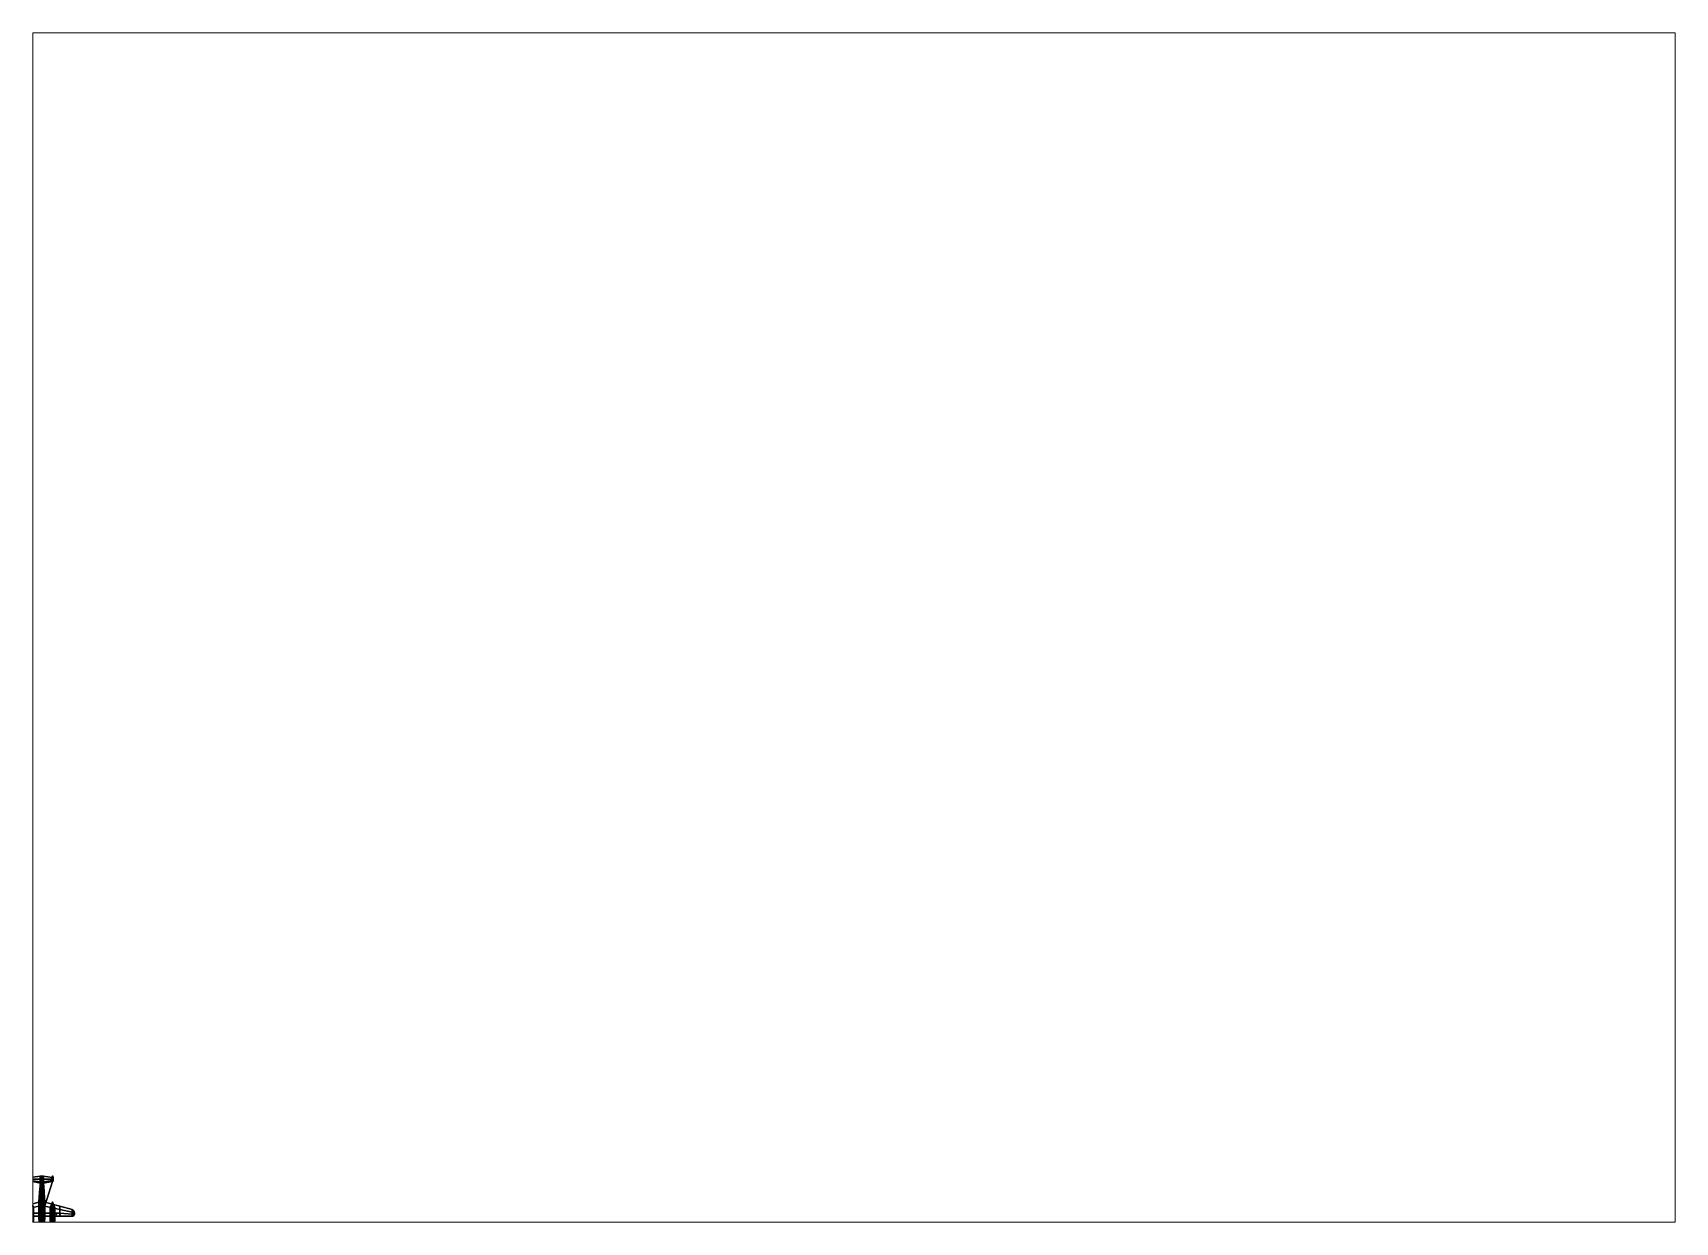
# Paper-space layout 'Layout1' of a CAD drawing. Header units: millimetres. Extents: x 28 to 251, y 20 to 181.
# The model-space entities are those that its viewports show. They can reach past a viewport. Long polylines and large blocks are cut down to what shows.
import ezdxf

# ---------------------------------------------------------------- set-up
doc = ezdxf.new("R2010")
doc.units = ezdxf.units.MM
for name, color, linetype in [('cockpit', 2, 'Continuous'), ('drawing', 9, 'Continuous'), ('gun', 1, 'Continuous'), ('patch', 7, 'Continuous'), ('prop', 1, 'Continuous'), ('w2', 6, 'Continuous'), ('wing', 5, 'Continuous')]:
    doc.layers.add(name, color=color, linetype=linetype)

msp = doc.modelspace()

# ---------------------------------------------------------------- linework, layer by layer
for points in [[(-0.28, 6.02, 0.58), (-0.48, 4.01, 0.4), (-0.33, 4.01, 0.79), (-0.19, 6.02, 0.8)], [(-0.24, 6.02, 0.45), (-0.42, 4.01, 0.18), (-0.48, 4.01, 0.32), (-0.28, 6.02, 0.53)], [(-0.28, 6.02, 0.53), (-0.48, 4.01, 0.32), (-0.48, 4.01, 0.4), (-0.28, 6.02, 0.58)], [(-0.19, 6.02, 0.41), (-0.33, 4.01, 0.1), (-0.42, 4.01, 0.18), (-0.24, 6.02, 0.45)], [(-0.07, 6.02, 0.37), (-0.11, 4.01, 0.03), (-0.33, 4.01, 0.1), (-0.19, 6.02, 0.41)], [(-0.19, 6.02, 0.8), (-0.33, 4.01, 0.79), (-0.24, 4.01, 0.87), (-0.14, 6.02, 0.84)], [(0, 6.62, 0.64), (-0.28, 6.02, 0.58), (-0.19, 6.02, 0.8), (0, 6.62, 0.74)], [(0, 6.53, 0.54), (-0.28, 6.02, 0.53), (-0.28, 6.02, 0.58), (0, 6.62, 0.64)], [(0, 6.38, 0.45), (-0.24, 6.02, 0.45), (-0.28, 6.02, 0.53), (0, 6.53, 0.54)], [(0, 6.38, 0.45), (-0.19, 6.02, 0.41), (-0.24, 6.02, 0.45), (0, 6.38, 0.45)], [(-0.14, 6.02, 0.84), (-0.24, 4.01, 0.87), (-0.12, 4.01, 0.92), (-0.08, 6.02, 0.87)], [(-0.22, -4.04, 1.87), (-0.21, -4.04, 1.88), (2.77, 5.3, 1.29), (2.76, 5.3, 1.28)], [(-0.21, -4.04, 1.86), (-0.22, -4.04, 1.87), (2.76, 5.3, 1.28), (2.77, 5.3, 1.27)], [(-0.21, -4.04, 1.88), (-0.2, -4.04, 1.87), (2.78, 5.3, 1.28), (2.77, 5.3, 1.29)], [(-0.2, -4.04, 1.87), (-0.21, -4.04, 1.86), (2.77, 5.3, 1.27), (2.78, 5.3, 1.28)], [(0, 6.62, 0.74), (-0.19, 6.02, 0.8), (-0.14, 6.02, 0.84), (0, 6.47, 0.83)], [(0, 6.38, 0.45), (-0.07, 6.02, 0.37), (-0.19, 6.02, 0.41), (0, 6.38, 0.45)], [(0, 6.47, 0.83), (-0.14, 6.02, 0.84), (-0.08, 6.02, 0.87), (0, 6.02, 0.87)], [(0.12, 4.01, 0.92), (0.08, 6.02, 0.87), (-0.08, 6.02, 0.87), (-0.12, 4.01, 0.92)], [(-0.11, 4.01, 0.03), (-0.07, 6.02, 0.37), (0.07, 6.02, 0.37), (0.11, 4.01, 0.03)], [(0, 6.38, 0.45), (0.07, 6.02, 0.37), (-0.07, 6.02, 0.37), (0, 6.38, 0.45)], [(0.28, 6.02, 0.58), (0, 6.62, 0.64), (0, 6.62, 0.74), (0.19, 6.02, 0.8)], [(0.28, 6.02, 0.53), (0, 6.53, 0.54), (0, 6.62, 0.64), (0.28, 6.02, 0.58)], [(0.19, 6.02, 0.8), (0, 6.62, 0.74), (0, 6.47, 0.83), (0.14, 6.02, 0.84)], [(0.24, 6.02, 0.45), (0, 6.38, 0.45), (0, 6.53, 0.54), (0.28, 6.02, 0.53)], [(0.14, 6.02, 0.84), (0, 6.47, 0.83), (0, 6.02, 0.87), (0.08, 6.02, 0.87)], [(0.19, 6.02, 0.41), (0, 6.38, 0.45), (0, 6.38, 0.45), (0.24, 6.02, 0.45)], [(0.07, 6.02, 0.37), (0, 6.38, 0.45), (0, 6.38, 0.45), (0.19, 6.02, 0.41)], [(0.11, 4.01, 0.03), (0.07, 6.02, 0.37), (0.19, 6.02, 0.41), (0.33, 4.01, 0.1)], [(0.24, 4.01, 0.87), (0.14, 6.02, 0.84), (0.08, 6.02, 0.87), (0.12, 4.01, 0.92)], [(0.33, 4.01, 0.79), (0.19, 6.02, 0.8), (0.14, 6.02, 0.84), (0.24, 4.01, 0.87)], [(0.48, 4.01, 0.4), (0.28, 6.02, 0.58), (0.19, 6.02, 0.8), (0.33, 4.01, 0.79)], [(0.33, 4.01, 0.1), (0.19, 6.02, 0.41), (0.24, 6.02, 0.45), (0.42, 4.01, 0.18)], [(0.42, 4.01, 0.18), (0.24, 6.02, 0.45), (0.28, 6.02, 0.53), (0.48, 4.01, 0.32)], [(0.48, 4.01, 0.32), (0.28, 6.02, 0.53), (0.28, 6.02, 0.58), (0.48, 4.01, 0.4)], [(-0.63, 2.41, 0.27), (-0.81, -0.03, 0.09), (-0.55, -0.03, 0.74), (-0.42, 2.41, 0.78)], [(-0.55, 2.41, -0.01), (-0.71, -0.03, -0.27), (-0.81, -0.03, -0.03), (-0.63, 2.41, 0.18)], [(-0.63, 2.41, 0.18), (-0.81, -0.03, -0.03), (-0.81, -0.03, 0.09), (-0.63, 2.41, 0.27)], [(-0.42, 2.41, -0.11), (-0.55, -0.03, -0.4), (-0.71, -0.03, -0.27), (-0.55, 2.41, -0.01)], [(-0.48, 4.01, 0.4), (-0.63, 2.41, 0.27), (-0.42, 2.41, 0.78), (-0.33, 4.01, 0.79)], [(-0.42, 4.01, 0.18), (-0.55, 2.41, -0.01), (-0.63, 2.41, 0.18), (-0.48, 4.01, 0.32)], [(-0.48, 4.01, 0.32), (-0.63, 2.41, 0.18), (-0.63, 2.41, 0.27), (-0.48, 4.01, 0.4)], [(-0.33, 4.01, 0.1), (-0.42, 2.41, -0.11), (-0.55, 2.41, -0.01), (-0.42, 4.01, 0.18)], [(-0.15, 2.41, -0.2), (-0.2, -0.03, -0.51), (-0.55, -0.03, -0.4), (-0.42, 2.41, -0.11)], [(-0.42, 2.41, 0.78), (-0.55, -0.03, 0.74), (-0.41, -0.03, 0.87), (-0.31, 2.41, 0.89)], [(-0.11, 4.01, 0.03), (-0.15, 2.41, -0.2), (-0.42, 2.41, -0.11), (-0.33, 4.01, 0.1)], [(-0.33, 4.01, 0.79), (-0.42, 2.41, 0.78), (-0.31, 2.41, 0.89), (-0.24, 4.01, 0.87)], [(-0.31, 2.41, 0.89), (-0.41, -0.03, 0.87), (-0.22, -0.03, 0.95), (-0.16, 2.41, 0.95)], [(-0.24, 4.01, 0.87), (-0.31, 2.41, 0.89), (-0.16, 2.41, 0.95), (-0.12, 4.01, 0.92)], [(0.22, -0.03, 0.95), (0.16, 2.41, 0.95), (-0.16, 2.41, 0.95), (-0.22, -0.03, 0.95)], [(-0.2, -0.03, -0.51), (-0.15, 2.41, -0.2), (0.15, 2.41, -0.2), (0.2, -0.03, -0.51)], [(-0.12, 4.01, 0.92), (-0.16, 2.41, 0.95), (0.16, 2.41, 0.95), (0.12, 4.01, 0.92)], [(0.11, 4.01, 0.03), (0.15, 2.41, -0.2), (-0.15, 2.41, -0.2), (-0.11, 4.01, 0.03)], [(0.15, 2.41, -0.2), (0.11, 4.01, 0.03), (0.33, 4.01, 0.1), (0.42, 2.41, -0.11)], [(0.31, 2.41, 0.89), (0.24, 4.01, 0.87), (0.12, 4.01, 0.92), (0.16, 2.41, 0.95)], [(0.2, -0.03, -0.51), (0.15, 2.41, -0.2), (0.42, 2.41, -0.11), (0.55, -0.03, -0.4)], [(0.41, -0.03, 0.87), (0.31, 2.41, 0.89), (0.16, 2.41, 0.95), (0.22, -0.03, 0.95)], [(0.42, 2.41, 0.78), (0.33, 4.01, 0.79), (0.24, 4.01, 0.87), (0.31, 2.41, 0.89)], [(0.55, -0.03, 0.74), (0.42, 2.41, 0.78), (0.31, 2.41, 0.89), (0.41, -0.03, 0.87)], [(0.63, 2.41, 0.27), (0.48, 4.01, 0.4), (0.33, 4.01, 0.79), (0.42, 2.41, 0.78)], [(0.42, 2.41, -0.11), (0.33, 4.01, 0.1), (0.42, 4.01, 0.18), (0.55, 2.41, -0.01)], [(0.55, 2.41, -0.01), (0.42, 4.01, 0.18), (0.48, 4.01, 0.32), (0.63, 2.41, 0.18)], [(0.81, -0.03, 0.09), (0.63, 2.41, 0.27), (0.42, 2.41, 0.78), (0.55, -0.03, 0.74)], [(0.55, -0.03, -0.4), (0.42, 2.41, -0.11), (0.55, 2.41, -0.01), (0.71, -0.03, -0.27)], [(0.63, 2.41, 0.18), (0.48, 4.01, 0.32), (0.48, 4.01, 0.4), (0.63, 2.41, 0.27)], [(0.71, -0.03, -0.27), (0.55, 2.41, -0.01), (0.63, 2.41, 0.18), (0.81, -0.03, -0.03)], [(0.81, -0.03, -0.03), (0.63, 2.41, 0.18), (0.63, 2.41, 0.27), (0.81, -0.03, 0.09)], [(-0.81, -0.03, 0.09), (-0.71, -0.11, 0.35), (-0.71, -0.11, 0.35), (-0.55, -0.03, 0.74)], [(-0.71, -0.03, -0.27), (-0.71, -4.07, -0.27), (-0.81, -4.07, -0.03), (-0.81, -0.03, -0.03)], [(-0.81, -0.03, -0.03), (-0.81, -4.07, -0.03), (-0.81, -2.97, 0.03), (-0.81, -1.16, 0.03)], [(-0.81, -0.03, -0.03), (-0.81, -1.16, 0.03), (-0.81, -0.96, 0.09), (-0.81, -0.03, 0.09)], [(-0.81, -0.03, 0.09), (-0.81, -0.96, 0.09), (-0.81, -0.96, 0.09), (-0.71, -0.11, 0.35)], [(-0.81, -2.97, 0.03), (-0.81, -4.07, -0.03), (-0.81, -4.07, 0.09), (-0.81, -3.1, 0.09)], [(-0.81, -3.1, 0.09), (-0.81, -4.07, 0.09), (-0.71, -3.69, 0.35), (-0.81, -3.1, 0.09)], [(-0.71, -3.69, 0.35), (-0.81, -4.07, 0.09), (-0.65, -4.07, 0.48), (-0.71, -3.69, 0.35)], [(-0.65, -4.72, 0.48), (-0.65, -4.07, 0.48), (-0.81, -4.07, 0.09), (-0.68, -5.3, 0.12)], [(-0.68, -5.3, 0.12), (-0.81, -4.07, 0.09), (-0.81, -4.07, -0.03), (-0.68, -5.3, 0.02)], [(-0.68, -5.3, 0.02), (-0.81, -4.07, -0.03), (-0.71, -4.07, -0.27), (-0.6, -5.3, -0.18)], [(-0.55, -0.03, -0.4), (-0.55, -4.07, -0.4), (-0.71, -4.07, -0.27), (-0.71, -0.03, -0.27)], [(-0.71, -0.11, 0.35), (-0.58, -1.16, 0.67), (-0.58, -1.16, 0.67), (-0.55, -0.03, 0.74)], [(-0.71, -3.69, 0.35), (-0.65, -4.07, 0.48), (-0.65, -3.39, 0.48), (-0.71, -3.69, 0.35)], [(-0.6, -5.3, -0.18), (-0.71, -4.07, -0.27), (-0.55, -4.07, -0.4), (-0.55, -5.3, -0.22)], [(-0.58, -1.16, 0.67), (-0.55, -2.3, 0.74), (-0.55, -0.03, 0.74), (-0.58, -1.16, 0.67)], [(-0.58, -1.16, 0.67), (-0.58, -2.55, 0.67), (-0.55, -2.3, 0.74), (-0.58, -1.16, 0.67)], [(-0.2, -0.03, -0.51), (-0.2, -3.39, -0.51), (-0.55, -4.07, -0.4), (-0.55, -0.03, -0.4)], [(-0.55, -0.03, 0.74), (-0.55, -2.3, 0.74), (-0.41, -2.01, 0.87), (-0.41, -0.03, 0.87)], [(-0.55, -4.07, -0.4), (-0.55, -4.07, -0.4), (-0.2, -3.39, -0.51), (-0.04, -3.9, -0.8)], [(-0.55, -4.07, -0.4), (-0.04, -3.9, -0.8), (-0.04, -3.9, -0.8), (-0.39, -4.07, -0.63)], [(-0.55, -5.3, -0.4), (-0.55, -4.07, -0.4), (-0.39, -4.07, -0.63), (-0.39, -5.3, -0.63)], [(-0.55, -5.3, -0.22), (-0.55, -4.07, -0.4), (-0.55, -4.07, -0.4), (-0.55, -5.3, -0.4)], [(-0.41, -0.03, 0.87), (-0.41, -2.01, 0.87), (-0.22, -1.89, 0.95), (-0.22, -0.03, 0.95)], [(-0.39, -4.07, -0.63), (-0.04, -3.9, -0.8), (-0.04, -3.9, -0.8), (-0.18, -4.07, -0.77)], [(-0.39, -5.3, -0.63), (-0.39, -4.07, -0.63), (-0.18, -4.07, -0.77), (-0.18, -5.3, -0.77)], [(0.14, -3.23, 0.95), (0.22, -0.03, 0.95), (-0.22, -0.03, 0.95), (-0.22, -1.89, 0.95)], [(-0.2, -3.39, -0.51), (-0.2, -0.03, -0.51), (0.2, -0.03, -0.51), (0.2, -3.39, -0.51)], [(-0.04, -3.9, -0.8), (-0.2, -3.39, -0.51), (0.2, -3.39, -0.51), (0.04, -3.9, -0.8)], [(-0.18, -4.07, -0.77), (-0.04, -3.9, -0.8), (-0.04, -3.9, -0.8), (-0.04, -4.07, -0.8)], [(-0.18, -5.3, -0.77), (-0.18, -4.07, -0.77), (-0.04, -4.07, -0.8), (-0.04, -5.3, -0.8)], [(-0.04, -4.07, -0.8), (-0.04, -3.9, -0.8), (0.04, -3.9, -0.8), (0.04, -4.07, -0.8)], [(-0.04, -5.3, -0.8), (-0.04, -4.07, -0.8), (0.04, -4.07, -0.8), (0.04, -5.3, -0.8)], [(0.55, -4.07, -0.4), (0.04, -3.9, -0.8), (0.04, -3.9, -0.8), (0.2, -3.39, -0.51)], [(0.04, -4.07, -0.8), (0.04, -3.9, -0.8), (0.04, -3.9, -0.8), (0.18, -4.07, -0.77)], [(0.18, -4.07, -0.77), (0.04, -3.9, -0.8), (0.04, -3.9, -0.8), (0.39, -4.07, -0.63)], [(0.39, -4.07, -0.63), (0.04, -3.9, -0.8), (0.04, -3.9, -0.8), (0.55, -4.07, -0.4)], [(0.04, -5.3, -0.8), (0.04, -4.07, -0.8), (0.18, -4.07, -0.77), (0.18, -5.3, -0.77)], [(0.22, -4.07, 0.95), (0.22, -0.03, 0.95), (0.14, -3.23, 0.95), (0.14, -4.07, 0.95)], [(0.18, -5.3, 0.84), (0.22, -4.07, 0.95), (0.14, -4.07, 0.95), (0.14, -4.72, 0.9)], [(0.18, -5.3, -0.77), (0.18, -4.07, -0.77), (0.39, -4.07, -0.63), (0.39, -5.3, -0.63)], [(0.34, -5.3, 0.77), (0.41, -4.07, 0.87), (0.22, -4.07, 0.95), (0.18, -5.3, 0.84)], [(0.2, -3.39, -0.51), (0.2, -0.03, -0.51), (0.55, -0.03, -0.4), (0.55, -4.07, -0.4)], [(0.41, -4.07, 0.87), (0.41, -0.03, 0.87), (0.22, -0.03, 0.95), (0.22, -4.07, 0.95)], [(0.46, -5.3, 0.66), (0.55, -4.07, 0.74), (0.41, -4.07, 0.87), (0.34, -5.3, 0.77)], [(0.39, -5.3, -0.63), (0.39, -4.07, -0.63), (0.55, -4.07, -0.4), (0.55, -5.3, -0.4)], [(0.55, -4.07, 0.74), (0.55, -0.03, 0.74), (0.41, -0.03, 0.87), (0.41, -4.07, 0.87)], [(0.68, -5.3, 0.12), (0.81, -4.07, 0.09), (0.55, -4.07, 0.74), (0.46, -5.3, 0.66)], [(0.55, -4.07, -0.4), (0.55, -0.03, -0.4), (0.71, -0.03, -0.27), (0.71, -4.07, -0.27)], [(0.58, -2.97, 0.67), (0.58, -1.16, 0.67), (0.55, -0.03, 0.74), (0.55, -4.07, 0.74)], [(0.71, -0.11, 0.35), (0.71, -0.11, 0.35), (0.55, -0.03, 0.74), (0.58, -1.16, 0.67)], [(0.81, -0.03, 0.09), (0.81, -0.03, 0.09), (0.55, -0.03, 0.74), (0.71, -0.11, 0.35)], [(0.71, -3.69, 0.35), (0.71, -3.69, 0.35), (0.58, -2.97, 0.67), (0.55, -4.07, 0.74)], [(0.81, -4.07, 0.09), (0.81, -4.07, 0.09), (0.71, -3.69, 0.35), (0.55, -4.07, 0.74)], [(0.55, -5.3, -0.22), (0.55, -4.07, -0.4), (0.71, -4.07, -0.27), (0.6, -5.3, -0.18)], [(0.55, -5.3, -0.4), (0.55, -4.07, -0.4), (0.55, -4.07, -0.4), (0.55, -5.3, -0.22)], [(0.6, -5.3, -0.18), (0.71, -4.07, -0.27), (0.81, -4.07, -0.03), (0.68, -5.3, 0.02)], [(0.68, -5.3, 0.02), (0.81, -4.07, -0.03), (0.81, -4.07, 0.09), (0.68, -5.3, 0.12)], [(0.71, -4.07, -0.27), (0.71, -0.03, -0.27), (0.81, -0.03, -0.03), (0.81, -4.07, -0.03)], [(0.81, -0.03, 0.09), (0.81, -0.03, 0.09), (0.71, -0.11, 0.35), (0.81, -0.96, 0.09)], [(0.81, -4.07, 0.09), (0.81, -4.07, 0.09), (0.81, -3.1, 0.09), (0.71, -3.69, 0.35)], [(0.81, -4.07, -0.03), (0.81, -0.03, -0.03), (0.81, -1.16, 0.03), (0.81, -2.97, 0.03)], [(0.81, -1.16, 0.03), (0.81, -0.03, -0.03), (0.81, -0.03, 0.09), (0.81, -0.96, 0.09)], [(0.81, -4.07, -0.03), (0.81, -2.97, 0.03), (0.81, -3.1, 0.09), (0.81, -4.07, 0.09)], [(-0.46, -5.3, 0.66), (-0.65, -4.72, 0.48), (-0.65, -4.72, 0.48), (-0.68, -5.3, 0.12)], [(-0.6, -5.75, 0.11), (-0.68, -5.3, 0.12), (-0.68, -5.3, 0.02), (-0.6, -5.75, -0.1)], [(-0.57, -5.75, 0.34), (-0.68, -5.3, 0.12), (-0.68, -5.3, 0.12), (-0.6, -5.75, 0.11)], [(-0.44, -5.75, 0.58), (-0.46, -5.3, 0.66), (-0.68, -5.3, 0.12), (-0.57, -5.75, 0.34)], [(-0.6, -5.75, -0.1), (-0.68, -5.3, 0.02), (-0.6, -5.3, -0.18), (-0.49, -5.75, -0.37)], [(-0.34, -5.27, 0.87), (-0.65, -4.72, 0.48), (-0.65, -4.72, 0.48), (-0.34, -5.3, 0.77)], [(-0.34, -5.3, 0.77), (-0.65, -4.72, 0.48), (-0.65, -4.72, 0.48), (-0.46, -5.3, 0.66)], [(-0.49, -5.75, -0.37), (-0.6, -5.3, -0.18), (-0.55, -5.3, -0.22), (-0.49, -5.75, -0.37)], [(-0.51, -6.15, -0.08), (-0.6, -5.75, -0.1), (-0.49, -5.75, -0.37), (-0.42, -6.15, -0.31)], [(-0.51, -6.15, 0.1), (-0.6, -5.75, 0.11), (-0.6, -5.75, -0.1), (-0.51, -6.15, -0.08)], [(-0.49, -6.15, 0.29), (-0.57, -5.75, 0.34), (-0.6, -5.75, 0.11), (-0.51, -6.15, 0.1)], [(-0.37, -6.15, 0.5), (-0.44, -5.75, 0.58), (-0.57, -5.75, 0.34), (-0.49, -6.15, 0.29)], [(-0.49, -5.75, -0.37), (-0.55, -5.3, -0.4), (-0.39, -5.3, -0.63), (-0.25, -5.75, -0.62)], [(-0.49, -5.75, -0.37), (-0.55, -5.3, -0.22), (-0.55, -5.3, -0.4), (-0.49, -5.75, -0.37)], [(-0.42, -6.15, -0.31), (-0.26, -6.52, -0.18), (-0.31, -6.52, -0.04), (-0.51, -6.15, -0.08)], [(-0.51, -6.15, -0.08), (-0.31, -6.52, -0.04), (-0.31, -6.52, 0.07), (-0.51, -6.15, 0.1)], [(-0.51, -6.15, 0.1), (-0.31, -6.52, 0.07), (-0.3, -6.52, 0.19), (-0.49, -6.15, 0.29)], [(-0.42, -6.15, -0.31), (-0.49, -5.75, -0.37), (-0.25, -5.75, -0.62), (-0.21, -6.15, -0.53)], [(-0.49, -6.15, 0.29), (-0.3, -6.52, 0.19), (-0.23, -6.52, 0.32), (-0.37, -6.15, 0.5)], [(-0.31, -5.75, 0.69), (-0.34, -5.3, 0.77), (-0.46, -5.3, 0.66), (-0.44, -5.75, 0.58)], [(-0.26, -6.15, 0.59), (-0.31, -5.75, 0.69), (-0.44, -5.75, 0.58), (-0.37, -6.15, 0.5)], [(-0.21, -6.15, -0.53), (-0.13, -6.52, -0.31), (-0.26, -6.52, -0.18), (-0.42, -6.15, -0.31)], [(-0.25, -5.75, -0.62), (-0.39, -5.3, -0.63), (-0.18, -5.3, -0.77), (-0.09, -5.75, -0.68)], [(-0.37, -6.15, 0.5), (-0.23, -6.52, 0.32), (-0.16, -6.52, 0.37), (-0.26, -6.15, 0.59)], [(-0.22, -5.3, 0.84), (-0.34, -5.27, 0.87), (-0.34, -5.27, 0.87), (-0.34, -5.3, 0.77)], [(-0.16, -5.75, 0.76), (-0.22, -5.3, 0.84), (-0.34, -5.3, 0.77), (-0.31, -5.75, 0.69)], [(-0.14, -6.15, 0.65), (-0.16, -5.75, 0.76), (-0.31, -5.75, 0.69), (-0.26, -6.15, 0.59)], [(0, -6.71, 0.01), (-0.31, -6.52, -0.04), (-0.26, -6.52, -0.18), (0, -6.71, 0.01)], [(0, -6.71, 0.01), (-0.31, -6.52, 0.07), (-0.31, -6.52, -0.04), (0, -6.71, 0.01)], [(0, -6.71, 0.01), (-0.3, -6.52, 0.19), (-0.31, -6.52, 0.07), (0, -6.71, 0.01)], [(0, -6.71, 0.01), (-0.23, -6.52, 0.32), (-0.3, -6.52, 0.19), (0, -6.71, 0.01)], [(-0.26, -6.15, 0.59), (-0.16, -6.52, 0.37), (-0.08, -6.52, 0.41), (-0.14, -6.15, 0.65)], [(0, -6.71, 0.01), (-0.26, -6.52, -0.18), (-0.13, -6.52, -0.31), (0, -6.71, 0.01)], [(-0.21, -6.15, -0.53), (-0.25, -5.75, -0.62), (-0.09, -5.75, -0.68), (-0.08, -6.15, -0.58)], [(0, -6.71, 0.01), (-0.16, -6.52, 0.37), (-0.23, -6.52, 0.32), (0, -6.71, 0.01)], [(0.18, -5.3, 0.84), (-0.1, -5.27, 0.87), (-0.22, -5.3, 0.84)], [(0.16, -5.75, 0.76), (0.18, -5.3, 0.84), (-0.22, -5.3, 0.84), (-0.16, -5.75, 0.76)], [(-0.08, -6.15, -0.58), (-0.05, -6.52, -0.34), (-0.13, -6.52, -0.31), (-0.21, -6.15, -0.53)], [(-0.09, -5.75, -0.68), (-0.18, -5.3, -0.77), (-0.04, -5.3, -0.8), (-0.09, -5.75, -0.68)], [(0.14, -6.15, 0.65), (0.16, -5.75, 0.76), (-0.16, -5.75, 0.76), (-0.14, -6.15, 0.65)], [(0, -6.71, 0.01), (-0.08, -6.52, 0.41), (-0.16, -6.52, 0.37), (0, -6.71, 0.01)], [(-0.14, -6.15, 0.65), (-0.08, -6.52, 0.41), (0.08, -6.52, 0.41), (0.14, -6.15, 0.65)], [(0, -6.71, 0.01), (-0.13, -6.52, -0.31), (-0.05, -6.52, -0.34), (0, -6.71, 0.01)], [(0.18, -5.3, 0.84), (0.14, -4.72, 0.9), (-0.1, -5.27, 0.87)], [(-0.09, -5.75, -0.68), (-0.04, -5.3, -0.8), (0.04, -5.3, -0.8), (0.09, -5.75, -0.68)], [(-0.08, -6.15, -0.58), (-0.09, -5.75, -0.68), (0.09, -5.75, -0.68), (0.08, -6.15, -0.58)], [(0.08, -6.15, -0.58), (0.05, -6.52, -0.34), (-0.05, -6.52, -0.34), (-0.08, -6.15, -0.58)], [(0, -6.71, 0.01), (0.08, -6.52, 0.41), (-0.08, -6.52, 0.41), (0, -6.71, 0.01)], [(0, -6.71, 0.01), (-0.05, -6.52, -0.34), (0.05, -6.52, -0.34), (0, -6.71, 0.01)], [(0, -6.71, 0.01), (0.16, -6.52, 0.37), (0.08, -6.52, 0.41), (0, -6.71, 0.01)], [(0, -6.71, 0.01), (0.23, -6.52, 0.32), (0.16, -6.52, 0.37), (0, -6.71, 0.01)], [(0, -6.71, 0.01), (0.3, -6.52, 0.19), (0.23, -6.52, 0.32), (0, -6.71, 0.01)], [(0, -6.71, 0.01), (0.31, -6.52, 0.07), (0.3, -6.52, 0.19), (0, -6.71, 0.01)], [(0, -6.71, 0.01), (0.31, -6.52, -0.04), (0.31, -6.52, 0.07), (0, -6.71, 0.01)], [(0, -6.71, 0.01), (0.26, -6.52, -0.18), (0.31, -6.52, -0.04), (0, -6.71, 0.01)], [(0, -6.71, 0.01), (0.13, -6.52, -0.31), (0.26, -6.52, -0.18), (0, -6.71, 0.01)], [(0, -6.71, 0.01), (0.05, -6.52, -0.34), (0.13, -6.52, -0.31), (0, -6.71, 0.01)], [(0.04, -5.3, -0.8), (0.18, -5.3, -0.77), (0.18, -5.3, -0.77), (0.09, -5.75, -0.68)], [(0.21, -6.15, -0.53), (0.13, -6.52, -0.31), (0.05, -6.52, -0.34), (0.08, -6.15, -0.58)], [(0.08, -6.15, -0.58), (0.09, -5.75, -0.68), (0.25, -5.75, -0.62), (0.21, -6.15, -0.53)], [(0.14, -6.15, 0.65), (0.08, -6.52, 0.41), (0.16, -6.52, 0.37), (0.26, -6.15, 0.59)], [(0.09, -5.75, -0.68), (0.18, -5.3, -0.77), (0.39, -5.3, -0.63), (0.25, -5.75, -0.62)], [(0.42, -6.15, -0.31), (0.26, -6.52, -0.18), (0.13, -6.52, -0.31), (0.21, -6.15, -0.53)], [(0.26, -6.15, 0.59), (0.31, -5.75, 0.69), (0.16, -5.75, 0.76), (0.14, -6.15, 0.65)], [(0.31, -5.75, 0.69), (0.34, -5.3, 0.77), (0.18, -5.3, 0.84), (0.16, -5.75, 0.76)], [(0.26, -6.15, 0.59), (0.16, -6.52, 0.37), (0.23, -6.52, 0.32), (0.37, -6.15, 0.5)], [(0.21, -6.15, -0.53), (0.25, -5.75, -0.62), (0.49, -5.75, -0.37), (0.42, -6.15, -0.31)], [(0.37, -6.15, 0.5), (0.23, -6.52, 0.32), (0.3, -6.52, 0.19), (0.49, -6.15, 0.29)], [(0.25, -5.75, -0.62), (0.39, -5.3, -0.63), (0.55, -5.3, -0.4), (0.49, -5.75, -0.37)], [(0.37, -6.15, 0.5), (0.44, -5.75, 0.58), (0.31, -5.75, 0.69), (0.26, -6.15, 0.59)], [(0.51, -6.15, -0.08), (0.31, -6.52, -0.04), (0.26, -6.52, -0.18), (0.42, -6.15, -0.31)], [(0.49, -6.15, 0.29), (0.3, -6.52, 0.19), (0.31, -6.52, 0.07), (0.51, -6.15, 0.1)], [(0.44, -5.75, 0.58), (0.46, -5.3, 0.66), (0.34, -5.3, 0.77), (0.31, -5.75, 0.69)], [(0.51, -6.15, 0.1), (0.31, -6.52, 0.07), (0.31, -6.52, -0.04), (0.51, -6.15, -0.08)], [(0.49, -6.15, 0.29), (0.57, -5.75, 0.34), (0.44, -5.75, 0.58), (0.37, -6.15, 0.5)], [(0.42, -6.15, -0.31), (0.49, -5.75, -0.37), (0.6, -5.75, -0.1), (0.51, -6.15, -0.08)], [(0.57, -5.75, 0.34), (0.68, -5.3, 0.12), (0.46, -5.3, 0.66), (0.44, -5.75, 0.58)], [(0.49, -5.75, -0.37), (0.55, -5.3, -0.4), (0.55, -5.3, -0.22), (0.49, -5.75, -0.37)], [(0.49, -5.75, -0.37), (0.55, -5.3, -0.22), (0.6, -5.3, -0.18), (0.49, -5.75, -0.37)], [(0.49, -5.75, -0.37), (0.6, -5.3, -0.18), (0.68, -5.3, 0.02), (0.6, -5.75, -0.1)], [(0.51, -6.15, 0.1), (0.6, -5.75, 0.11), (0.57, -5.75, 0.34), (0.49, -6.15, 0.29)], [(0.51, -6.15, -0.08), (0.6, -5.75, -0.1), (0.6, -5.75, 0.11), (0.51, -6.15, 0.1)], [(0.6, -5.75, 0.11), (0.68, -5.3, 0.12), (0.68, -5.3, 0.12), (0.57, -5.75, 0.34)], [(0.6, -5.75, -0.1), (0.68, -5.3, 0.02), (0.68, -5.3, 0.12), (0.6, -5.75, 0.11)]]:
    msp.add_3dface(points)
at = {"layer": 'cockpit'}
for points in [[(-0.54, -3.23, 1.17), (-0.58, -2.97, 0.67), (-0.58, -2.97, 0.67), (-0.65, -3.39, 0.48)], [(-0.54, -4.07, 1.17), (-0.54, -3.23, 1.17), (-0.65, -3.39, 0.48), (-0.65, -4.07, 0.48)], [(-0.54, -4.72, 1.17), (-0.54, -4.07, 1.17), (-0.65, -4.07, 0.48), (-0.65, -4.72, 0.48)], [(-0.54, -3.23, 1.17), (-0.55, -2.3, 0.74), (-0.55, -2.3, 0.74), (-0.58, -2.97, 0.67)], [(-0.54, -3.23, 1.17), (-0.41, -2.01, 0.87), (-0.41, -2.01, 0.87), (-0.55, -2.3, 0.74)], [(-0.51, -3.23, 1.24), (-0.22, -1.89, 0.95), (-0.22, -1.89, 0.95), (-0.54, -3.23, 1.17)], [(-0.54, -3.23, 1.17), (-0.22, -1.89, 0.95), (-0.22, -1.89, 0.95), (-0.41, -2.01, 0.87)], [(-0.51, -4.07, 1.24), (-0.51, -3.23, 1.24), (-0.54, -3.23, 1.17), (-0.54, -4.07, 1.17)], [(-0.51, -4.72, 1.24), (-0.51, -4.07, 1.24), (-0.54, -4.07, 1.17), (-0.54, -4.72, 1.17)], [(-0.38, -3.23, 1.3), (-0.22, -1.89, 0.95), (-0.22, -1.89, 0.95), (-0.51, -3.23, 1.24)], [(-0.38, -4.07, 1.3), (-0.38, -3.23, 1.3), (-0.51, -3.23, 1.24), (-0.51, -4.07, 1.24)], [(-0.38, -4.72, 1.3), (-0.38, -4.07, 1.3), (-0.51, -4.07, 1.24), (-0.51, -4.72, 1.24)], [(-0.04, -3.23, 1.3), (-0.22, -1.89, 0.95), (-0.22, -1.89, 0.95), (-0.38, -3.23, 1.3)], [(-0.04, -4.07, 1.3), (-0.04, -3.23, 1.3), (-0.38, -3.23, 1.3), (-0.38, -4.07, 1.3)], [(-0.04, -4.72, 1.3), (-0.04, -4.07, 1.3), (-0.38, -4.07, 1.3), (-0.38, -4.72, 1.3)], [(-0.21, -4, 1.3), (-0.25, -4.04, 1.3), (-0.23, -4.04, 1.89), (-0.21, -4.02, 1.89)], [(-0.25, -4.04, 1.3), (-0.25, -4.06, 1.3), (-0.23, -4.06, 1.89), (-0.23, -4.04, 1.89)], [(-0.25, -4.06, 1.3), (-0.21, -4.1, 1.3), (-0.21, -4.08, 1.89), (-0.23, -4.06, 1.89)], [(-0.21, -4.08, 1.89), (-0.21, -4.02, 1.89), (-0.23, -4.04, 1.89), (-0.23, -4.06, 1.89)], [(0.14, -3.23, 0.95), (-0.22, -1.89, 0.95), (-0.22, -1.89, 0.95), (0.12, -3.23, 1.17)], [(0.12, -3.23, 1.17), (-0.22, -1.89, 0.95), (-0.22, -1.89, 0.95), (0.09, -3.23, 1.24)], [(0.09, -3.23, 1.24), (-0.22, -1.89, 0.95), (-0.22, -1.89, 0.95), (-0.04, -3.23, 1.3)], [(-0.17, -4.04, 1.3), (-0.21, -4, 1.3), (-0.21, -4.02, 1.89), (-0.19, -4.04, 1.89)], [(-0.19, -4.06, 1.89), (-0.19, -4.04, 1.89), (-0.21, -4.02, 1.89), (-0.21, -4.08, 1.89)], [(-0.21, -4.1, 1.3), (-0.17, -4.06, 1.3), (-0.19, -4.06, 1.89), (-0.21, -4.08, 1.89)], [(-0.17, -4.06, 1.3), (-0.17, -4.04, 1.3), (-0.19, -4.04, 1.89), (-0.19, -4.06, 1.89)], [(0.09, -4.07, 1.24), (0.09, -3.23, 1.24), (-0.04, -3.23, 1.3), (-0.04, -4.07, 1.3)], [(0.09, -4.72, 1.24), (0.09, -4.07, 1.24), (-0.04, -4.07, 1.3), (-0.04, -4.72, 1.3)], [(0.12, -4.07, 1.17), (0.12, -3.23, 1.17), (0.09, -3.23, 1.24), (0.09, -4.07, 1.24)], [(0.12, -4.72, 1.17), (0.12, -4.07, 1.17), (0.09, -4.07, 1.24), (0.09, -4.72, 1.24)], [(0.14, -4.07, 0.95), (0.14, -3.23, 0.95), (0.12, -3.23, 1.17), (0.12, -4.07, 1.17)], [(0.14, -4.72, 0.9), (0.14, -4.07, 0.95), (0.12, -4.07, 1.17), (0.12, -4.72, 1.17)], [(-0.34, -5.27, 0.87), (-0.34, -4.92, 1.2), (-0.54, -4.72, 1.17), (-0.65, -4.72, 0.48)], [(-0.34, -4.92, 1.2), (-0.51, -4.72, 1.24), (-0.54, -4.72, 1.17), (-0.34, -4.92, 1.2)], [(-0.34, -4.92, 1.2), (-0.38, -4.72, 1.3), (-0.51, -4.72, 1.24), (-0.34, -4.92, 1.2)], [(-0.1, -4.92, 1.2), (-0.04, -4.72, 1.3), (-0.38, -4.72, 1.3), (-0.34, -4.92, 1.2)], [(-0.1, -5.27, 0.87), (-0.1, -4.92, 1.2), (-0.34, -4.92, 1.2), (-0.34, -5.27, 0.87)], [(-0.22, -5.3, 0.84), (-0.1, -5.27, 0.87), (-0.34, -5.27, 0.87), (-0.22, -5.3, 0.84)], [(-0.1, -4.92, 1.2), (0.09, -4.72, 1.24), (-0.04, -4.72, 1.3), (-0.1, -4.92, 1.2)], [(-0.1, -4.92, 1.2), (0.12, -4.72, 1.17), (0.09, -4.72, 1.24), (-0.1, -4.92, 1.2)], [(-0.1, -5.27, 0.87), (0.14, -4.72, 0.9), (0.12, -4.72, 1.17), (-0.1, -4.92, 1.2)]]:
    msp.add_3dface(points, dxfattribs=at)
at = {"layer": 'drawing', "extrusion": (1, -1.22461e-16, 0)}
msp.add_line((0, -4.69, 14.78), (0, 0.59, 14.78), dxfattribs=at)
at = {"layer": 'gun'}
for points in [[(0.02, -6.93, -0.65), (0.03, -6.93, -0.62), (0.03, -5.69, -0.62), (0.02, -5.69, -0.65)], [(0.03, -6.93, -0.68), (0.02, -6.93, -0.65), (0.02, -5.69, -0.65), (0.03, -5.69, -0.68)], [(0.02, -6.93, -0.65), (0.09, -6.93, -0.68), (0.1, -6.93, -0.65), (0.03, -6.93, -0.62)], [(0.03, -6.93, -0.68), (0.06, -6.93, -0.69), (0.09, -6.93, -0.68), (0.02, -6.93, -0.65)], [(0.03, -6.93, -0.62), (0.06, -6.93, -0.61), (0.06, -5.69, -0.61), (0.03, -5.69, -0.62)], [(0.06, -6.93, -0.69), (0.03, -6.93, -0.68), (0.03, -5.69, -0.68), (0.06, -5.69, -0.69)], [(0.03, -6.93, -0.62), (0.1, -6.93, -0.65), (0.09, -6.93, -0.62), (0.06, -6.93, -0.61)], [(0.06, -6.93, -0.61), (0.09, -6.93, -0.62), (0.09, -5.69, -0.62), (0.06, -5.69, -0.61)], [(0.09, -6.93, -0.68), (0.06, -6.93, -0.69), (0.06, -5.69, -0.69), (0.09, -5.69, -0.68)], [(0.09, -6.93, -0.62), (0.1, -6.93, -0.65), (0.1, -5.69, -0.65), (0.09, -5.69, -0.62)], [(0.1, -6.93, -0.65), (0.09, -6.93, -0.68), (0.09, -5.69, -0.68), (0.1, -5.69, -0.65)]]:
    msp.add_3dface(points, dxfattribs=at)
at = {"layer": 'patch'}
msp.add_3dface([(-0.58, -2.55, 0.67), (-0.58, -2.97, 0.67), (-0.55, -2.3, 0.74), (-0.58, -2.55, 0.67)], dxfattribs=at)
at = {"layer": 'prop'}
for points in [[(-4.29, -5.44, 0.97), (-4.28, -5.44, 0.99), (-4.2, -5.45, 0.98), (-4.25, -5.43, 0.9)], [(-4.29, -5.44, 0.97), (-4.28, -5.44, 0.99), (-4.2, -5.45, 0.98), (-4.25, -5.43, 0.9)], [(-4.25, -5.43, 0.9), (-4.2, -5.45, 0.98), (-3.64, -5.46, 0.73), (-3.75, -5.42, 0.55)], [(-4.25, -5.43, 0.9), (-4.2, -5.45, 0.98), (-3.64, -5.46, 0.73), (-3.75, -5.42, 0.55)], [(-3.75, -5.42, 0.55), (-3.64, -5.46, 0.73), (-3.25, -5.46, 0.51), (-3.36, -5.42, 0.32)], [(-3.75, -5.42, 0.55), (-3.64, -5.46, 0.73), (-3.25, -5.46, 0.51), (-3.36, -5.42, 0.32)], [(-3.36, -5.42, 0.32), (-3.25, -5.46, 0.51), (-2.96, -5.45, 0.29), (-3.03, -5.43, 0.18)], [(-3.36, -5.42, 0.32), (-3.25, -5.46, 0.51), (-2.96, -5.45, 0.29), (-3.03, -5.43, 0.18)], [(-3.03, -5.43, 0.18), (-2.96, -5.45, 0.29), (-2.72, -5.45, 0.15), (-2.79, -5.43, 0.04)], [(-3.03, -5.43, 0.18), (-2.96, -5.45, 0.29), (-2.72, -5.45, 0.15), (-2.79, -5.43, 0.04)], [(-2.82, -5.28, 0.22), (-2.89, -5.28, 0.1), (-2.94, -5.37, 0.1), (-2.85, -5.37, 0.26)], [(-2.89, -5.28, 0.1), (-2.82, -5.28, -0.02), (-2.85, -5.37, -0.06), (-2.94, -5.37, 0.1)], [(-2.85, -5.5, -0.06), (-2.94, -5.5, 0.1), (-2.94, -5.37, 0.1), (-2.85, -5.37, -0.06)], [(-2.94, -5.5, 0.1), (-2.85, -5.5, 0.26), (-2.85, -5.37, 0.26), (-2.94, -5.37, 0.1)], [(-2.82, -5.59, -0.02), (-2.89, -5.59, 0.1), (-2.94, -5.5, 0.1), (-2.85, -5.5, -0.06)], [(-2.89, -5.59, 0.1), (-2.82, -5.59, 0.22), (-2.85, -5.5, 0.26), (-2.94, -5.5, 0.1)], [(-2.82, -5.78, -0.02), (-2.89, -5.78, 0.1), (-2.89, -5.59, 0.1), (-2.82, -5.59, -0.02)], [(-2.89, -5.78, 0.1), (-2.82, -5.78, 0.22), (-2.82, -5.59, 0.22), (-2.89, -5.59, 0.1)], [(-2.82, -5.78, 0.22), (-2.89, -5.78, 0.1), (-2.75, -5.87, 0.1)], [(-2.89, -5.78, 0.1), (-2.82, -5.78, -0.02), (-2.75, -5.87, 0.1)], [(-2.68, -5.28, 0.22), (-2.82, -5.28, 0.22), (-2.85, -5.37, 0.26), (-2.66, -5.37, 0.26)], [(-2.82, -5.28, -0.02), (-2.68, -5.28, -0.02), (-2.66, -5.37, -0.06), (-2.85, -5.37, -0.06)], [(-2.66, -5.5, -0.06), (-2.85, -5.5, -0.06), (-2.85, -5.37, -0.06), (-2.66, -5.37, -0.06)], [(-2.85, -5.5, 0.26), (-2.66, -5.5, 0.26), (-2.66, -5.37, 0.26), (-2.85, -5.37, 0.26)], [(-2.69, -5.43, -1.6), (-2.79, -5.45, -1.6), (-2.85, -5.46, -0.99), (-2.64, -5.42, -0.99)], [(-2.69, -5.43, -1.6), (-2.79, -5.45, -1.6), (-2.85, -5.46, -0.99), (-2.64, -5.42, -0.99)], [(-2.64, -5.42, -0.99), (-2.85, -5.46, -0.99), (-2.85, -5.46, -0.54), (-2.64, -5.42, -0.54)], [(-2.64, -5.42, -0.54), (-2.85, -5.46, -0.54), (-2.81, -5.45, -0.18), (-2.68, -5.43, -0.18)], [(-2.64, -5.42, -0.99), (-2.85, -5.46, -0.99), (-2.85, -5.46, -0.54), (-2.64, -5.42, -0.54)], [(-2.64, -5.42, -0.54), (-2.85, -5.46, -0.54), (-2.81, -5.45, -0.18), (-2.68, -5.43, -0.18)], [(-2.68, -5.59, -0.02), (-2.82, -5.59, -0.02), (-2.85, -5.5, -0.06), (-2.66, -5.5, -0.06)], [(-2.82, -5.59, 0.22), (-2.68, -5.59, 0.22), (-2.66, -5.5, 0.26), (-2.85, -5.5, 0.26)], [(-2.68, -5.78, -0.02), (-2.82, -5.78, -0.02), (-2.82, -5.59, -0.02), (-2.68, -5.59, -0.02)], [(-2.82, -5.78, 0.22), (-2.68, -5.78, 0.22), (-2.68, -5.59, 0.22), (-2.82, -5.59, 0.22)], [(-2.68, -5.78, 0.22), (-2.82, -5.78, 0.22), (-2.75, -5.87, 0.1)], [(-2.82, -5.78, -0.02), (-2.68, -5.78, -0.02), (-2.75, -5.87, 0.1)], [(-2.68, -5.43, -0.18), (-2.81, -5.45, -0.18), (-2.81, -5.45, 0.1), (-2.68, -5.43, 0.1)], [(-2.68, -5.43, -0.18), (-2.81, -5.45, -0.18), (-2.81, -5.45, 0.1), (-2.68, -5.43, 0.1)], [(-2.73, -5.44, -1.67), (-2.76, -5.44, -1.67), (-2.79, -5.45, -1.6), (-2.69, -5.43, -1.6)], [(-2.73, -5.44, -1.67), (-2.76, -5.44, -1.67), (-2.79, -5.45, -1.6), (-2.69, -5.43, -1.6)], [(-2.54, -5.43, 0.3), (-2.48, -5.45, 0.19), (-2.72, -5.45, 0.05), (-2.79, -5.43, 0.16)], [(-2.54, -5.43, 0.3), (-2.48, -5.45, 0.19), (-2.72, -5.45, 0.05), (-2.79, -5.43, 0.16)], [(-2.61, -5.78, 0.1), (-2.68, -5.78, 0.22), (-2.75, -5.87, 0.1)], [(-2.68, -5.78, -0.02), (-2.61, -5.78, 0.1), (-2.75, -5.87, 0.1)], [(-2.61, -5.28, 0.1), (-2.68, -5.28, 0.22), (-2.66, -5.37, 0.26), (-2.56, -5.37, 0.1)], [(-2.68, -5.28, -0.02), (-2.61, -5.28, 0.1), (-2.56, -5.37, 0.1), (-2.66, -5.37, -0.06)], [(-2.61, -5.59, 0.1), (-2.68, -5.59, -0.02), (-2.66, -5.5, -0.06), (-2.56, -5.5, 0.1)], [(-2.68, -5.59, 0.22), (-2.61, -5.59, 0.1), (-2.56, -5.5, 0.1), (-2.66, -5.5, 0.26)], [(-2.61, -5.78, 0.1), (-2.68, -5.78, -0.02), (-2.68, -5.59, -0.02), (-2.61, -5.59, 0.1)], [(-2.68, -5.78, 0.22), (-2.61, -5.78, 0.1), (-2.61, -5.59, 0.1), (-2.68, -5.59, 0.22)], [(-2.56, -5.5, 0.1), (-2.66, -5.5, -0.06), (-2.66, -5.37, -0.06), (-2.56, -5.37, 0.1)], [(-2.66, -5.5, 0.26), (-2.56, -5.5, 0.1), (-2.56, -5.37, 0.1), (-2.66, -5.37, 0.26)], [(-2.25, -5.42, 0.52), (-2.15, -5.46, 0.33), (-2.48, -5.45, 0.19), (-2.54, -5.43, 0.3)], [(-2.25, -5.42, 0.52), (-2.15, -5.46, 0.33), (-2.48, -5.45, 0.19), (-2.54, -5.43, 0.3)], [(-1.86, -5.42, 0.74), (-1.76, -5.46, 0.56), (-2.15, -5.46, 0.33), (-2.25, -5.42, 0.52)], [(-1.86, -5.42, 0.74), (-1.76, -5.46, 0.56), (-2.15, -5.46, 0.33), (-2.25, -5.42, 0.52)], [(-1.31, -5.43, 1), (-1.26, -5.45, 0.92), (-1.76, -5.46, 0.56), (-1.86, -5.42, 0.74)], [(-1.31, -5.43, 1), (-1.26, -5.45, 0.92), (-1.76, -5.46, 0.56), (-1.86, -5.42, 0.74)], [(-1.23, -5.44, 1), (-1.21, -5.44, 0.98), (-1.26, -5.45, 0.92), (-1.31, -5.43, 1)], [(-1.23, -5.44, 1), (-1.21, -5.44, 0.98), (-1.26, -5.45, 0.92), (-1.31, -5.43, 1)], [(1.21, -5.44, 0.97), (1.22, -5.44, 0.99), (1.3, -5.45, 0.98), (1.25, -5.43, 0.9)], [(1.21, -5.44, 0.97), (1.22, -5.44, 0.99), (1.3, -5.45, 0.98), (1.25, -5.43, 0.9)], [(1.25, -5.43, 0.9), (1.3, -5.45, 0.98), (1.86, -5.46, 0.73), (1.75, -5.42, 0.55)], [(1.25, -5.43, 0.9), (1.3, -5.45, 0.98), (1.86, -5.46, 0.73), (1.75, -5.42, 0.55)], [(1.75, -5.42, 0.55), (1.86, -5.46, 0.73), (2.25, -5.46, 0.51), (2.14, -5.42, 0.32)], [(1.75, -5.42, 0.55), (1.86, -5.46, 0.73), (2.25, -5.46, 0.51), (2.14, -5.42, 0.32)], [(2.14, -5.42, 0.32), (2.25, -5.46, 0.51), (2.54, -5.45, 0.29), (2.47, -5.43, 0.18)], [(2.14, -5.42, 0.32), (2.25, -5.46, 0.51), (2.54, -5.45, 0.29), (2.47, -5.43, 0.18)], [(2.47, -5.43, 0.18), (2.54, -5.45, 0.29), (2.78, -5.45, 0.15), (2.71, -5.43, 0.04)], [(2.47, -5.43, 0.18), (2.54, -5.45, 0.29), (2.78, -5.45, 0.15), (2.71, -5.43, 0.04)], [(2.61, -5.28, 0.1), (2.68, -5.28, -0.02), (2.65, -5.37, -0.06), (2.56, -5.37, 0.1)], [(2.68, -5.28, 0.22), (2.61, -5.28, 0.1), (2.56, -5.37, 0.1), (2.65, -5.37, 0.26)], [(2.56, -5.5, 0.1), (2.65, -5.5, 0.26), (2.65, -5.37, 0.26), (2.56, -5.37, 0.1)], [(2.65, -5.5, -0.06), (2.56, -5.5, 0.1), (2.56, -5.37, 0.1), (2.65, -5.37, -0.06)], [(2.61, -5.59, 0.1), (2.68, -5.59, 0.22), (2.65, -5.5, 0.26), (2.56, -5.5, 0.1)], [(2.68, -5.59, -0.02), (2.61, -5.59, 0.1), (2.56, -5.5, 0.1), (2.65, -5.5, -0.06)], [(2.61, -5.78, 0.1), (2.68, -5.78, 0.22), (2.68, -5.59, 0.22), (2.61, -5.59, 0.1)], [(2.68, -5.78, -0.02), (2.61, -5.78, 0.1), (2.61, -5.59, 0.1), (2.68, -5.59, -0.02)], [(2.61, -5.78, 0.1), (2.68, -5.78, -0.02), (2.75, -5.87, 0.1)], [(2.68, -5.78, 0.22), (2.61, -5.78, 0.1), (2.75, -5.87, 0.1)], [(2.68, -5.28, -0.02), (2.82, -5.28, -0.02), (2.84, -5.37, -0.06), (2.65, -5.37, -0.06)], [(2.82, -5.28, 0.22), (2.68, -5.28, 0.22), (2.65, -5.37, 0.26), (2.84, -5.37, 0.26)], [(2.65, -5.5, 0.26), (2.84, -5.5, 0.26), (2.84, -5.37, 0.26), (2.65, -5.37, 0.26)], [(2.84, -5.5, -0.06), (2.65, -5.5, -0.06), (2.65, -5.37, -0.06), (2.84, -5.37, -0.06)], [(2.86, -5.42, -0.54), (2.65, -5.46, -0.54), (2.69, -5.45, -0.18), (2.82, -5.43, -0.18)], [(2.86, -5.42, -0.99), (2.65, -5.46, -0.99), (2.65, -5.46, -0.54), (2.86, -5.42, -0.54)], [(2.81, -5.43, -1.6), (2.71, -5.45, -1.6), (2.65, -5.46, -0.99), (2.86, -5.42, -0.99)], [(2.81, -5.43, -1.6), (2.71, -5.45, -1.6), (2.65, -5.46, -0.99), (2.86, -5.42, -0.99)], [(2.86, -5.42, -0.99), (2.65, -5.46, -0.99), (2.65, -5.46, -0.54), (2.86, -5.42, -0.54)], [(2.86, -5.42, -0.54), (2.65, -5.46, -0.54), (2.69, -5.45, -0.18), (2.82, -5.43, -0.18)], [(2.68, -5.59, 0.22), (2.82, -5.59, 0.22), (2.84, -5.5, 0.26), (2.65, -5.5, 0.26)], [(2.82, -5.59, -0.02), (2.68, -5.59, -0.02), (2.65, -5.5, -0.06), (2.84, -5.5, -0.06)], [(2.68, -5.78, 0.22), (2.82, -5.78, 0.22), (2.82, -5.59, 0.22), (2.68, -5.59, 0.22)], [(2.82, -5.78, -0.02), (2.68, -5.78, -0.02), (2.68, -5.59, -0.02), (2.82, -5.59, -0.02)], [(2.68, -5.78, -0.02), (2.82, -5.78, -0.02), (2.75, -5.87, 0.1)], [(2.82, -5.78, 0.22), (2.68, -5.78, 0.22), (2.75, -5.87, 0.1)], [(2.82, -5.43, -0.18), (2.69, -5.45, -0.18), (2.69, -5.45, 0.1), (2.82, -5.43, 0.1)], [(2.82, -5.43, -0.18), (2.69, -5.45, -0.18), (2.69, -5.45, 0.1), (2.82, -5.43, 0.1)], [(2.77, -5.44, -1.67), (2.74, -5.44, -1.67), (2.71, -5.45, -1.6), (2.81, -5.43, -1.6)], [(2.77, -5.44, -1.67), (2.74, -5.44, -1.67), (2.71, -5.45, -1.6), (2.81, -5.43, -1.6)], [(2.96, -5.43, 0.3), (3.02, -5.45, 0.19), (2.78, -5.45, 0.05), (2.71, -5.43, 0.16)], [(2.96, -5.43, 0.3), (3.02, -5.45, 0.19), (2.78, -5.45, 0.05), (2.71, -5.43, 0.16)], [(2.82, -5.78, -0.02), (2.89, -5.78, 0.1), (2.75, -5.87, 0.1)], [(2.89, -5.78, 0.1), (2.82, -5.78, 0.22), (2.75, -5.87, 0.1)], [(2.82, -5.28, -0.02), (2.89, -5.28, 0.1), (2.94, -5.37, 0.1), (2.84, -5.37, -0.06)], [(2.89, -5.28, 0.1), (2.82, -5.28, 0.22), (2.84, -5.37, 0.26), (2.94, -5.37, 0.1)], [(2.82, -5.59, 0.22), (2.89, -5.59, 0.1), (2.94, -5.5, 0.1), (2.84, -5.5, 0.26)], [(2.89, -5.59, 0.1), (2.82, -5.59, -0.02), (2.84, -5.5, -0.06), (2.94, -5.5, 0.1)], [(2.82, -5.78, 0.22), (2.89, -5.78, 0.1), (2.89, -5.59, 0.1), (2.82, -5.59, 0.22)], [(2.89, -5.78, 0.1), (2.82, -5.78, -0.02), (2.82, -5.59, -0.02), (2.89, -5.59, 0.1)], [(2.84, -5.5, 0.26), (2.94, -5.5, 0.1), (2.94, -5.37, 0.1), (2.84, -5.37, 0.26)], [(2.94, -5.5, 0.1), (2.84, -5.5, -0.06), (2.84, -5.37, -0.06), (2.94, -5.37, 0.1)], [(3.25, -5.42, 0.52), (3.35, -5.46, 0.33), (3.02, -5.45, 0.19), (2.96, -5.43, 0.3)], [(3.25, -5.42, 0.52), (3.35, -5.46, 0.33), (3.02, -5.45, 0.19), (2.96, -5.43, 0.3)], [(3.64, -5.42, 0.74), (3.74, -5.46, 0.56), (3.35, -5.46, 0.33), (3.25, -5.42, 0.52)], [(3.64, -5.42, 0.74), (3.74, -5.46, 0.56), (3.35, -5.46, 0.33), (3.25, -5.42, 0.52)], [(4.19, -5.43, 1), (4.24, -5.45, 0.92), (3.74, -5.46, 0.56), (3.64, -5.42, 0.74)], [(4.19, -5.43, 1), (4.24, -5.45, 0.92), (3.74, -5.46, 0.56), (3.64, -5.42, 0.74)], [(4.27, -5.44, 1), (4.29, -5.44, 0.98), (4.24, -5.45, 0.92), (4.19, -5.43, 1)], [(4.27, -5.44, 1), (4.29, -5.44, 0.98), (4.24, -5.45, 0.92), (4.19, -5.43, 1)]]:
    msp.add_3dface(points, dxfattribs=at)
at = {"layer": 'w2'}
for points in [[(0.2, 6.66, 0.79), (0, 6.66, 0.79), (0, 5.89, 0.69), (0.2, 5.89, 0.69)], [(0.2, 5.89, 0.92), (0, 5.89, 0.92), (0, 6.66, 0.79), (0.2, 6.66, 0.79)], [(0.2, 5.89, 0.69), (0, 5.89, 0.69), (0, 5.2, 0.69), (0.2, 5.2, 0.69)], [(0, 5.2, 0.92), (0, 5.89, 0.92), (0.2, 5.89, 0.92), (0.2, 5.2, 0.92)], [(0.2, 5.2, 0.69), (0, 5.2, 0.69), (0, 5.05, 0.79), (0.2, 4.83, 0.79)], [(0.2, 4.83, 0.79), (0, 5.05, 0.79), (0, 5.2, 0.92), (0.2, 5.2, 0.92)], [(0.4, 6.62, 0.79), (0.2, 6.66, 0.79), (0.2, 5.89, 0.69), (0.4, 5.89, 0.69)], [(0.4, 5.89, 0.92), (0.2, 5.89, 0.92), (0.2, 6.66, 0.79), (0.4, 6.62, 0.79)], [(0.4, 5.89, 0.69), (0.2, 5.89, 0.69), (0.2, 5.2, 0.69), (0.4, 5.2, 0.69)], [(0.2, 5.2, 0.92), (0.2, 5.89, 0.92), (0.4, 5.89, 0.92), (0.4, 5.2, 0.92)], [(0.4, 5.2, 0.69), (0.2, 5.2, 0.69), (0.2, 4.83, 0.79), (0.4, 4.83, 0.79)], [(0.4, 4.83, 0.79), (0.2, 4.83, 0.79), (0.2, 5.2, 0.92), (0.4, 5.2, 0.92)], [(2.7, 6.29, 1.11), (0.4, 6.62, 0.79), (0.4, 5.89, 0.69), (2.7, 5.89, 1.04)], [(2.7, 5.89, 1.19), (0.4, 5.89, 0.92), (0.4, 6.62, 0.79), (2.7, 6.29, 1.11)], [(2.7, 5.89, 1.04), (0.4, 5.89, 0.69), (0.4, 5.2, 0.69), (2.7, 5.49, 1.04)], [(0.4, 5.2, 0.92), (0.4, 5.89, 0.92), (2.7, 5.89, 1.19), (2.7, 5.49, 1.19)], [(2.7, 5.49, 1.04), (0.4, 5.2, 0.69), (0.4, 4.83, 0.79), (2.7, 5.3, 1.11)], [(2.7, 5.3, 1.11), (0.4, 4.83, 0.79), (0.4, 5.2, 0.92), (2.7, 5.49, 1.19)], [(2.58, 6.06, 2.26), (2.73, 6.09, 1.02), (2.81, 6.71, 1.02), (2.62, 6.42, 2.26)], [(2.58, 6.06, 2.35), (2.58, 6.06, 2.26), (2.62, 6.42, 2.26), (2.61, 6.37, 2.35)], [(2.58, 6.06, 2.42), (2.58, 6.06, 2.35), (2.61, 6.37, 2.35), (2.61, 6.24, 2.42)], [(2.58, 6.05, 2.47), (2.58, 6.06, 2.42), (2.61, 6.24, 2.42), (2.61, 6.05, 2.48)], [(2.73, 5.49, 1.02), (2.73, 6.09, 1.02), (2.58, 6.06, 2.26), (2.58, 5.61, 2.26)], [(2.58, 5.68, 2.42), (2.58, 6.06, 2.42), (2.58, 6.05, 2.47), (2.58, 5.83, 2.47)], [(2.58, 5.63, 2.35), (2.58, 6.06, 2.35), (2.58, 6.06, 2.42), (2.58, 5.68, 2.42)], [(2.58, 5.61, 2.26), (2.58, 6.06, 2.26), (2.58, 6.06, 2.35), (2.58, 5.63, 2.35)], [(2.58, 5.83, 2.47), (2.58, 6.05, 2.47), (2.61, 6.05, 2.48), (2.61, 5.83, 2.48)], [(2.61, 5.83, 2.48), (2.61, 5.64, 2.42), (2.58, 5.68, 2.42), (2.58, 5.83, 2.47)], [(2.61, 5.64, 2.42), (2.61, 5.53, 2.35), (2.58, 5.63, 2.35), (2.58, 5.68, 2.42)], [(2.61, 5.53, 2.35), (2.62, 5.45, 2.26), (2.58, 5.61, 2.26), (2.58, 5.63, 2.35)], [(2.62, 5.45, 2.26), (2.81, 5.23, 1.02), (2.73, 5.49, 1.02), (2.58, 5.61, 2.26)], [(2.61, 6.37, 2.35), (2.62, 6.42, 2.26), (2.68, 6.06, 2.26), (2.67, 6.06, 2.35)], [(2.61, 6.24, 2.42), (2.61, 6.37, 2.35), (2.67, 6.06, 2.35), (2.65, 6.06, 2.42)], [(2.61, 6.05, 2.48), (2.61, 6.24, 2.42), (2.65, 6.06, 2.42), (2.64, 6.05, 2.47)], [(2.61, 5.83, 2.48), (2.61, 6.05, 2.48), (2.64, 6.05, 2.47), (2.64, 5.83, 2.47)], [(2.64, 5.83, 2.47), (2.65, 5.68, 2.42), (2.61, 5.64, 2.42), (2.61, 5.83, 2.48)], [(2.65, 5.68, 2.42), (2.67, 5.63, 2.35), (2.61, 5.53, 2.35), (2.61, 5.64, 2.42)], [(2.67, 5.63, 2.35), (2.68, 5.61, 2.26), (2.62, 5.45, 2.26), (2.61, 5.53, 2.35)], [(2.62, 6.42, 2.26), (2.81, 6.71, 1.02), (2.9, 6.09, 1.02), (2.68, 6.06, 2.26)], [(2.68, 5.61, 2.26), (2.9, 5.49, 1.02), (2.81, 5.23, 1.02), (2.62, 5.45, 2.26)], [(2.64, 6.05, 2.47), (2.65, 6.06, 2.42), (2.65, 5.68, 2.42), (2.64, 5.83, 2.47)], [(2.65, 6.06, 2.42), (2.67, 6.06, 2.35), (2.67, 5.63, 2.35), (2.65, 5.68, 2.42)], [(2.67, 6.06, 2.35), (2.68, 6.06, 2.26), (2.68, 5.61, 2.26), (2.67, 5.63, 2.35)], [(2.68, 6.06, 2.26), (2.9, 6.09, 1.02), (2.9, 5.49, 1.02), (2.68, 5.61, 2.26)], [(2.7, 5.89, 1.04), (2.73, 5.89, 1.04), (2.75, 6.24, 1.11), (2.7, 6.29, 1.11)], [(2.7, 6.29, 1.11), (2.75, 6.24, 1.11), (2.71, 5.89, 1.19), (2.7, 5.89, 1.19)], [(2.7, 5.49, 1.04), (2.74, 5.49, 1.04), (2.73, 5.89, 1.04), (2.7, 5.89, 1.04)], [(2.71, 5.89, 1.19), (2.72, 5.49, 1.19), (2.7, 5.49, 1.19), (2.7, 5.89, 1.19)], [(2.7, 5.3, 1.11), (2.75, 5.34, 1.11), (2.74, 5.49, 1.04), (2.7, 5.49, 1.04)], [(2.7, 5.49, 1.19), (2.72, 5.49, 1.19), (2.75, 5.34, 1.11), (2.7, 5.3, 1.11)], [(2.73, 6.09, 1.02), (2.74, 6.09, 0.86), (2.83, 6.71, 0.86), (2.81, 6.71, 1.02)], [(2.74, 5.49, 0.86), (2.74, 6.09, 0.86), (2.73, 6.09, 1.02), (2.73, 5.49, 1.02)], [(2.81, 5.23, 1.02), (2.83, 5.2, 0.86), (2.74, 5.49, 0.86), (2.73, 5.49, 1.02)], [(2.74, 6.09, 0.86), (2.77, 6.09, 0.77), (2.84, 6.64, 0.77), (2.83, 6.71, 0.86)], [(2.77, 5.49, 0.77), (2.77, 6.09, 0.77), (2.74, 6.09, 0.86), (2.74, 5.49, 0.86)], [(2.83, 5.2, 0.86), (2.84, 5.2, 0.77), (2.77, 5.49, 0.77), (2.74, 5.49, 0.86)], [(2.77, 6.09, 0.77), (2.8, 6.09, 0.68), (2.86, 6.53, 0.68), (2.84, 6.64, 0.77)], [(2.8, 5.49, 0.68), (2.8, 6.09, 0.68), (2.77, 6.09, 0.77), (2.77, 5.49, 0.77)], [(2.84, 5.2, 0.77), (2.86, 5.25, 0.68), (2.8, 5.49, 0.68), (2.77, 5.49, 0.77)], [(2.8, 6.09, 0.68), (2.83, 6.09, 0.59), (2.87, 6.32, 0.59), (2.86, 6.53, 0.68)], [(2.83, 5.53, 0.59), (2.83, 6.09, 0.59), (2.8, 6.09, 0.68), (2.8, 5.49, 0.68)], [(2.86, 5.25, 0.68), (2.87, 5.36, 0.59), (2.83, 5.53, 0.59), (2.8, 5.49, 0.68)], [(2.81, 6.71, 1.02), (2.83, 6.71, 0.86), (2.92, 6.09, 0.86), (2.9, 6.09, 1.02)], [(2.9, 5.49, 1.02), (2.92, 5.49, 0.86), (2.83, 5.2, 0.86), (2.81, 5.23, 1.02)], [(2.83, 6.71, 0.86), (2.84, 6.64, 0.77), (2.91, 6.09, 0.77), (2.92, 6.09, 0.86)], [(2.83, 6.09, 0.59), (2.87, 6, 0.51), (2.89, 6, 0.5), (2.87, 6.32, 0.59)], [(2.87, 5.65, 0.51), (2.87, 6, 0.51), (2.83, 6.09, 0.59), (2.83, 5.53, 0.59)], [(2.87, 5.36, 0.59), (2.89, 5.65, 0.5), (2.87, 5.65, 0.51), (2.83, 5.53, 0.59)], [(2.92, 5.49, 0.86), (2.91, 5.49, 0.77), (2.84, 5.2, 0.77), (2.83, 5.2, 0.86)], [(2.84, 6.64, 0.77), (2.86, 6.53, 0.68), (2.91, 6.09, 0.68), (2.91, 6.09, 0.77)], [(2.91, 5.49, 0.77), (2.91, 5.49, 0.68), (2.86, 5.25, 0.68), (2.84, 5.2, 0.77)], [(2.86, 6.53, 0.68), (2.87, 6.32, 0.59), (2.91, 6.09, 0.59), (2.91, 6.09, 0.68)], [(2.91, 5.49, 0.68), (2.91, 5.53, 0.59), (2.87, 5.36, 0.59), (2.86, 5.25, 0.68)], [(2.87, 6.32, 0.59), (2.89, 6, 0.5), (2.9, 6, 0.51), (2.91, 6.09, 0.59)], [(2.89, 5.65, 0.5), (2.89, 6, 0.5), (2.87, 6, 0.51), (2.87, 5.65, 0.51)], [(2.91, 5.53, 0.59), (2.9, 5.65, 0.51), (2.89, 5.65, 0.5), (2.87, 5.36, 0.59)], [(2.9, 5.65, 0.51), (2.9, 6, 0.51), (2.89, 6, 0.5), (2.89, 5.65, 0.5)], [(2.91, 6.09, 0.59), (2.9, 6, 0.51), (2.9, 5.65, 0.51), (2.91, 5.53, 0.59)], [(2.9, 6.09, 1.02), (2.92, 6.09, 0.86), (2.92, 5.49, 0.86), (2.9, 5.49, 1.02)], [(2.91, 6.09, 0.68), (2.91, 6.09, 0.59), (2.91, 5.53, 0.59), (2.91, 5.49, 0.68)], [(2.91, 6.09, 0.77), (2.91, 6.09, 0.68), (2.91, 5.49, 0.68), (2.91, 5.49, 0.77)], [(2.92, 6.09, 0.86), (2.91, 6.09, 0.77), (2.91, 5.49, 0.77), (2.92, 5.49, 0.86)], [(-4.68, -1.97, 0.44), (-0.81, -1.16, 0.03), (-0.81, -0.11, 0.35), (-4.68, -1.15, 0.64)], [(-4.68, -1.15, 0.64), (-0.81, -0.11, 0.35), (-0.81, -1.16, 0.67), (-4.68, -1.97, 0.85)], [(-0.81, -2.97, 0.03), (-0.81, -1.16, 0.03), (-4.68, -1.97, 0.44), (-4.68, -2.96, 0.44)], [(-4.68, -1.97, 0.85), (-0.81, -1.16, 0.67), (-0.81, -2.97, 0.67), (-4.68, -2.96, 0.85)], [(-4.68, -3.69, 0.64), (-0.81, -3.69, 0.35), (-0.81, -2.97, 0.03), (-4.68, -2.96, 0.44)], [(-4.68, -2.96, 0.85), (-0.81, -2.97, 0.67), (-0.81, -3.69, 0.35), (-4.68, -3.69, 0.64)], [(-3.78, -2.86, 0.46), (-3.78, -2.9, 0.36), (-3.74, -2.88, 0.36), (-3.74, -2.84, 0.46)], [(-3.78, -3.27, 0.36), (-3.78, -2.9, 0.36), (-3.78, -2.86, 0.46), (-3.78, -3.27, 0.46)], [(-3.78, -2.9, 0.36), (-3.78, -2.95, 0.15), (-3.74, -2.93, 0.15), (-3.74, -2.88, 0.36)], [(-3.78, -3.07, 0.15), (-3.78, -2.95, 0.15), (-3.78, -2.9, 0.36), (-3.78, -3.27, 0.36)], [(-3.74, -3.1, 0.15), (-3.74, -2.93, 0.15), (-3.78, -2.95, 0.15), (-3.78, -3.07, 0.15)], [(-3.74, -3.29, 0.36), (-3.74, -3.1, 0.15), (-3.78, -3.07, 0.15), (-3.78, -3.27, 0.36)], [(-3.74, -3.29, 0.46), (-3.74, -3.29, 0.36), (-3.78, -3.27, 0.36), (-3.78, -3.27, 0.46)], [(-3.74, -2.84, 0.46), (-3.74, -2.88, 0.36), (-3.7, -2.9, 0.36), (-3.7, -2.86, 0.46)], [(-3.74, -2.88, 0.36), (-3.74, -2.93, 0.15), (-3.7, -2.95, 0.15), (-3.7, -2.9, 0.36)], [(-3.7, -3.07, 0.15), (-3.7, -2.95, 0.15), (-3.74, -2.93, 0.15), (-3.74, -3.1, 0.15)], [(-3.7, -3.27, 0.36), (-3.7, -3.07, 0.15), (-3.74, -3.1, 0.15), (-3.74, -3.29, 0.36)], [(-3.7, -3.27, 0.46), (-3.7, -3.27, 0.36), (-3.74, -3.29, 0.36), (-3.74, -3.29, 0.46)], [(-3.7, -2.86, 0.46), (-3.7, -2.9, 0.36), (-3.7, -3.27, 0.36), (-3.7, -3.27, 0.46)], [(-3.7, -2.9, 0.36), (-3.7, -2.95, 0.15), (-3.7, -3.07, 0.15), (-3.7, -3.27, 0.36)], [(-3.37, -1.46, 0.1), (-3.29, -1.46, -0.21), (-2.75, -0.01, -0.12), (-2.75, -0.06, 0.14)], [(-3.29, -1.46, 0.41), (-3.37, -1.46, 0.1), (-2.75, -0.06, 0.14), (-2.75, -0.17, 0.25)], [(-3.37, -4.88, 0.1), (-3.29, -4.88, -0.21), (-3.29, -1.46, -0.21), (-3.37, -1.46, 0.1)], [(-3.29, -4.88, 0.41), (-3.37, -4.88, 0.1), (-3.37, -1.46, 0.1), (-3.29, -1.46, 0.41)], [(-3.29, -1.46, -0.21), (-3.06, -1.46, -0.44), (-2.75, -0.05, -0.21), (-2.75, -0.01, -0.12)], [(-3.06, -1.46, 0.64), (-3.29, -1.46, 0.41), (-2.75, -0.17, 0.25), (-2.75, -0.67, 0.39)], [(-3.06, -4.88, 0.64), (-3.29, -4.88, 0.41), (-3.29, -1.46, 0.41), (-3.06, -1.46, 0.64)], [(-3.29, -4.88, -0.21), (-3.06, -4.88, -0.44), (-3.06, -1.46, -0.44), (-3.29, -1.46, -0.21)], [(-3.06, -1.46, -0.44), (-2.75, -1.46, -0.52), (-2.75, -0.67, -0.39), (-2.75, -0.05, -0.21)], [(-2.75, -1.46, 0.72), (-3.06, -1.46, 0.64), (-2.75, -0.67, 0.39), (-2.75, -1.46, 0.72)], [(-3.06, -4.88, -0.44), (-2.75, -4.88, -0.52), (-2.75, -1.46, -0.52), (-3.06, -1.46, -0.44)], [(-2.75, -4.88, 0.72), (-3.06, -4.88, 0.64), (-3.06, -1.46, 0.64), (-2.75, -1.46, 0.72)], [(-2.21, -1.46, -0.21), (-2.13, -1.46, 0.1), (-2.75, -0.06, 0.14), (-2.75, -0.01, -0.12)], [(-2.44, -1.46, -0.44), (-2.21, -1.46, -0.21), (-2.75, -0.01, -0.12), (-2.75, -0.05, -0.21)], [(-2.75, -1.46, -0.52), (-2.44, -1.46, -0.44), (-2.75, -0.05, -0.21), (-2.75, -0.67, -0.39)], [(-2.13, -1.46, 0.1), (-2.21, -1.46, 0.41), (-2.75, -0.17, 0.25), (-2.75, -0.06, 0.14)], [(-2.21, -1.46, 0.41), (-2.44, -1.46, 0.64), (-2.75, -0.67, 0.39), (-2.75, -0.17, 0.25)], [(-2.44, -1.46, 0.64), (-2.75, -1.46, 0.72), (-2.75, -1.46, 0.72), (-2.75, -0.67, 0.39)], [(-2.75, -4.88, -0.52), (-2.44, -4.88, -0.44), (-2.44, -1.46, -0.44), (-2.75, -1.46, -0.52)], [(-2.44, -4.88, 0.64), (-2.75, -4.88, 0.72), (-2.75, -1.46, 0.72), (-2.44, -1.46, 0.64)], [(-2.21, -4.88, 0.41), (-2.44, -4.88, 0.64), (-2.44, -1.46, 0.64), (-2.21, -1.46, 0.41)], [(-2.44, -4.88, -0.44), (-2.21, -4.88, -0.21), (-2.21, -1.46, -0.21), (-2.44, -1.46, -0.44)], [(-2.21, -4.88, -0.21), (-2.13, -4.88, 0.1), (-2.13, -1.46, 0.1), (-2.21, -1.46, -0.21)], [(-2.13, -4.88, 0.1), (-2.21, -4.88, 0.41), (-2.21, -1.46, 0.41), (-2.13, -1.46, 0.1)], [(-0.81, -0.11, 0.35), (-0.71, -0.11, 0.35), (-0.58, -1.16, 0.67), (-0.81, -1.16, 0.67)], [(-0.81, -0.96, 0.09), (-0.81, -0.96, 0.09), (-0.71, -0.11, 0.35), (-0.81, -0.11, 0.35)], [(-0.81, -1.16, 0.67), (-0.58, -1.16, 0.67), (-0.58, -2.97, 0.67), (-0.81, -2.97, 0.67)], [(-0.81, -2.97, 0.67), (-0.58, -2.97, 0.67), (-0.71, -3.69, 0.35), (-0.81, -3.69, 0.35)], [(-0.81, -3.69, 0.35), (-0.71, -3.69, 0.35), (-0.81, -3.1, 0.09)], [(-3.37, -4.88, 0.1), (-3.29, -4.88, 0.41), (-3.24, -5.02, 0.38), (-3.32, -5.02, 0.1)], [(-3.29, -4.88, -0.21), (-3.37, -4.88, 0.1), (-3.32, -5.02, 0.1), (-3.24, -5.02, -0.19)], [(-3.32, -5.02, 0.1), (-3.24, -5.02, 0.38), (-3.17, -5.16, 0.34), (-3.23, -5.16, 0.1)], [(-3.24, -5.02, -0.19), (-3.32, -5.02, 0.1), (-3.23, -5.16, 0.1), (-3.17, -5.16, -0.14)], [(-3.29, -4.88, 0.41), (-3.06, -4.88, 0.64), (-3.04, -5.02, 0.59), (-3.24, -5.02, 0.38)], [(-3.06, -4.88, -0.44), (-3.29, -4.88, -0.21), (-3.24, -5.02, -0.19), (-3.04, -5.02, -0.39)], [(-3.24, -5.02, 0.38), (-3.04, -5.02, 0.59), (-2.99, -5.16, 0.52), (-3.17, -5.16, 0.34)], [(-3.04, -5.02, -0.39), (-3.24, -5.02, -0.19), (-3.17, -5.16, -0.14), (-2.99, -5.16, -0.32)], [(-3.17, -5.16, -0.14), (-3.23, -5.16, 0.1), (-2.95, -5.16, 0.1)], [(-3.23, -5.16, 0.1), (-3.17, -5.16, 0.34), (-2.85, -5.16, 0.27), (-2.95, -5.16, 0.1)], [(-2.99, -5.16, -0.32), (-3.17, -5.16, -0.14), (-2.95, -5.16, 0.1), (-2.85, -5.16, -0.07)], [(-3.17, -5.16, 0.34), (-2.99, -5.16, 0.52), (-2.85, -5.16, 0.27)], [(-3.06, -4.88, 0.64), (-2.75, -4.88, 0.72), (-2.75, -5.02, 0.67), (-3.04, -5.02, 0.59)], [(-2.75, -4.88, -0.52), (-3.06, -4.88, -0.44), (-3.04, -5.02, -0.39), (-2.75, -5.02, -0.47)], [(-3.04, -5.02, 0.59), (-2.75, -5.02, 0.67), (-2.75, -5.16, 0.58), (-2.99, -5.16, 0.52)], [(-2.75, -5.02, -0.47), (-3.04, -5.02, -0.39), (-2.99, -5.16, -0.32), (-2.75, -5.16, -0.38)], [(-2.99, -5.16, 0.52), (-2.75, -5.16, 0.58), (-2.65, -5.16, 0.27), (-2.85, -5.16, 0.27)], [(-2.75, -5.16, -0.38), (-2.99, -5.16, -0.32), (-2.85, -5.16, -0.07)], [(-2.85, -5.16, -0.07), (-2.95, -5.16, 0.1), (-2.89, -5.28, 0.1), (-2.82, -5.28, -0.02)], [(-2.95, -5.16, 0.1), (-2.85, -5.16, 0.27), (-2.82, -5.28, 0.22), (-2.89, -5.28, 0.1)], [(-2.65, -5.16, -0.07), (-2.85, -5.16, -0.07), (-2.82, -5.28, -0.02), (-2.68, -5.28, -0.02)], [(-2.85, -5.16, 0.27), (-2.65, -5.16, 0.27), (-2.68, -5.28, 0.22), (-2.82, -5.28, 0.22)], [(-2.51, -5.16, -0.32), (-2.75, -5.16, -0.38), (-2.85, -5.16, -0.07), (-2.65, -5.16, -0.07)], [(-2.75, -4.88, 0.72), (-2.44, -4.88, 0.64), (-2.46, -5.02, 0.59), (-2.75, -5.02, 0.67)], [(-2.44, -4.88, -0.44), (-2.75, -4.88, -0.52), (-2.75, -5.02, -0.47), (-2.46, -5.02, -0.39)], [(-2.75, -5.02, 0.67), (-2.46, -5.02, 0.59), (-2.51, -5.16, 0.52), (-2.75, -5.16, 0.58)], [(-2.46, -5.02, -0.39), (-2.75, -5.02, -0.47), (-2.75, -5.16, -0.38), (-2.51, -5.16, -0.32)], [(-2.75, -5.16, 0.58), (-2.51, -5.16, 0.52), (-2.65, -5.16, 0.27)], [(-2.55, -5.16, 0.1), (-2.65, -5.16, -0.07), (-2.68, -5.28, -0.02), (-2.61, -5.28, 0.1)], [(-2.65, -5.16, 0.27), (-2.55, -5.16, 0.1), (-2.61, -5.28, 0.1), (-2.68, -5.28, 0.22)], [(-2.51, -5.16, 0.52), (-2.33, -5.16, 0.34), (-2.55, -5.16, 0.1), (-2.65, -5.16, 0.27)], [(-2.33, -5.16, -0.14), (-2.51, -5.16, -0.32), (-2.65, -5.16, -0.07)], [(-2.27, -5.16, 0.1), (-2.33, -5.16, -0.14), (-2.65, -5.16, -0.07), (-2.55, -5.16, 0.1)], [(-2.33, -5.16, 0.34), (-2.27, -5.16, 0.1), (-2.55, -5.16, 0.1)], [(-2.46, -5.02, 0.59), (-2.26, -5.02, 0.38), (-2.33, -5.16, 0.34), (-2.51, -5.16, 0.52)], [(-2.26, -5.02, -0.18), (-2.46, -5.02, -0.39), (-2.51, -5.16, -0.32), (-2.33, -5.16, -0.14)], [(-2.44, -4.88, 0.64), (-2.21, -4.88, 0.41), (-2.26, -5.02, 0.38), (-2.46, -5.02, 0.59)], [(-2.21, -4.88, -0.21), (-2.44, -4.88, -0.44), (-2.46, -5.02, -0.39), (-2.26, -5.02, -0.18)], [(-2.26, -5.02, 0.38), (-2.18, -5.02, 0.1), (-2.27, -5.16, 0.1), (-2.33, -5.16, 0.34)], [(-2.18, -5.02, 0.1), (-2.26, -5.02, -0.18), (-2.33, -5.16, -0.14), (-2.27, -5.16, 0.1)], [(-2.21, -4.88, 0.41), (-2.13, -4.88, 0.1), (-2.18, -5.02, 0.1), (-2.26, -5.02, 0.38)], [(-2.13, -4.88, 0.1), (-2.21, -4.88, -0.21), (-2.26, -5.02, -0.18), (-2.18, -5.02, 0.1)]]:
    msp.add_3dface(points, dxfattribs=at)
at = {"layer": 'wing'}
for points in [[(-2.83, 6.71, 0.86), (-2.84, 6.64, 0.77), (-2.91, 6.09, 0.77), (-2.92, 6.09, 0.86)], [(-2.81, 6.71, 1.02), (-2.83, 6.71, 0.86), (-2.92, 6.09, 0.86), (-2.9, 6.09, 1.02)], [(-2.92, 6.09, 0.86), (-2.91, 6.09, 0.77), (-2.91, 5.49, 0.77), (-2.92, 5.49, 0.86)], [(-2.9, 6.09, 1.02), (-2.92, 6.09, 0.86), (-2.92, 5.49, 0.86), (-2.9, 5.49, 1.02)], [(-2.92, 5.49, 0.86), (-2.91, 5.49, 0.77), (-2.84, 5.2, 0.77), (-2.83, 5.2, 0.86)], [(-2.9, 5.49, 1.02), (-2.92, 5.49, 0.86), (-2.83, 5.2, 0.86), (-2.81, 5.23, 1.02)], [(-2.84, 6.64, 0.77), (-2.86, 6.53, 0.68), (-2.91, 6.09, 0.68), (-2.91, 6.09, 0.77)], [(-2.86, 6.53, 0.68), (-2.87, 6.32, 0.59), (-2.91, 6.09, 0.59), (-2.91, 6.09, 0.68)], [(-2.87, 6.32, 0.59), (-2.89, 6, 0.5), (-2.9, 6, 0.51), (-2.91, 6.09, 0.59)], [(-2.91, 6.09, 0.77), (-2.91, 6.09, 0.68), (-2.91, 5.49, 0.68), (-2.91, 5.49, 0.77)], [(-2.91, 6.09, 0.68), (-2.91, 6.09, 0.59), (-2.91, 5.53, 0.59), (-2.91, 5.49, 0.68)], [(-2.91, 6.09, 0.59), (-2.9, 6, 0.51), (-2.9, 5.65, 0.51), (-2.91, 5.53, 0.59)], [(-2.91, 5.53, 0.59), (-2.9, 5.65, 0.51), (-2.89, 5.65, 0.5), (-2.87, 5.36, 0.59)], [(-2.91, 5.49, 0.68), (-2.91, 5.53, 0.59), (-2.87, 5.36, 0.59), (-2.86, 5.25, 0.68)], [(-2.91, 5.49, 0.77), (-2.91, 5.49, 0.68), (-2.86, 5.25, 0.68), (-2.84, 5.2, 0.77)], [(-2.62, 6.42, 2.26), (-2.81, 6.71, 1.02), (-2.9, 6.09, 1.02), (-2.68, 6.06, 2.26)], [(-2.68, 6.06, 2.26), (-2.9, 6.09, 1.02), (-2.9, 5.49, 1.02), (-2.68, 5.61, 2.26)], [(-2.9, 5.65, 0.51), (-2.9, 6, 0.51), (-2.89, 6, 0.5), (-2.89, 5.65, 0.5)], [(-2.68, 5.61, 2.26), (-2.9, 5.49, 1.02), (-2.81, 5.23, 1.02), (-2.62, 5.45, 2.26)], [(-2.83, 6.09, 0.59), (-2.87, 6, 0.51), (-2.89, 6, 0.5), (-2.87, 6.32, 0.59)], [(-2.89, 5.65, 0.5), (-2.89, 6, 0.5), (-2.87, 6, 0.51), (-2.87, 5.65, 0.51)], [(-2.87, 5.36, 0.59), (-2.89, 5.65, 0.5), (-2.87, 5.65, 0.51), (-2.83, 5.53, 0.59)], [(-2.8, 6.09, 0.68), (-2.83, 6.09, 0.59), (-2.87, 6.32, 0.59), (-2.86, 6.53, 0.68)], [(-2.87, 5.65, 0.51), (-2.87, 6, 0.51), (-2.83, 6.09, 0.59), (-2.83, 5.53, 0.59)], [(-2.86, 5.25, 0.68), (-2.87, 5.36, 0.59), (-2.83, 5.53, 0.59), (-2.8, 5.49, 0.68)], [(-2.77, 6.09, 0.77), (-2.8, 6.09, 0.68), (-2.86, 6.53, 0.68), (-2.84, 6.64, 0.77)], [(-2.84, 5.2, 0.77), (-2.86, 5.25, 0.68), (-2.8, 5.49, 0.68), (-2.77, 5.49, 0.77)], [(-2.74, 6.09, 0.86), (-2.77, 6.09, 0.77), (-2.84, 6.64, 0.77), (-2.83, 6.71, 0.86)], [(-2.83, 5.2, 0.86), (-2.84, 5.2, 0.77), (-2.77, 5.49, 0.77), (-2.74, 5.49, 0.86)], [(-2.73, 6.09, 1.02), (-2.74, 6.09, 0.86), (-2.83, 6.71, 0.86), (-2.81, 6.71, 1.02)], [(-2.83, 5.53, 0.59), (-2.83, 6.09, 0.59), (-2.8, 6.09, 0.68), (-2.8, 5.49, 0.68)], [(-2.81, 5.23, 1.02), (-2.83, 5.2, 0.86), (-2.74, 5.49, 0.86), (-2.73, 5.49, 1.02)], [(-2.58, 6.06, 2.26), (-2.73, 6.09, 1.02), (-2.81, 6.71, 1.02), (-2.62, 6.42, 2.26)], [(-2.62, 5.45, 2.26), (-2.81, 5.23, 1.02), (-2.73, 5.49, 1.02), (-2.58, 5.61, 2.26)], [(-2.8, 5.49, 0.68), (-2.8, 6.09, 0.68), (-2.77, 6.09, 0.77), (-2.77, 5.49, 0.77)], [(-2.77, 5.49, 0.77), (-2.77, 6.09, 0.77), (-2.74, 6.09, 0.86), (-2.74, 5.49, 0.86)], [(-2.7, 6.29, 1.11), (-2.75, 6.24, 1.11), (-2.71, 5.89, 1.19), (-2.7, 5.89, 1.19)], [(-2.7, 5.89, 1.04), (-2.73, 5.89, 1.04), (-2.75, 6.24, 1.11), (-2.7, 6.29, 1.11)], [(-2.7, 5.49, 1.19), (-2.72, 5.49, 1.19), (-2.75, 5.34, 1.11), (-2.7, 5.3, 1.11)], [(-2.7, 5.3, 1.11), (-2.75, 5.34, 1.11), (-2.74, 5.49, 1.04), (-2.7, 5.49, 1.04)], [(-2.74, 5.49, 0.86), (-2.74, 6.09, 0.86), (-2.73, 6.09, 1.02), (-2.73, 5.49, 1.02)], [(-2.7, 5.49, 1.04), (-2.74, 5.49, 1.04), (-2.73, 5.89, 1.04), (-2.7, 5.89, 1.04)], [(-2.73, 5.49, 1.02), (-2.73, 6.09, 1.02), (-2.58, 6.06, 2.26), (-2.58, 5.61, 2.26)], [(-2.71, 5.89, 1.19), (-2.72, 5.49, 1.19), (-2.7, 5.49, 1.19), (-2.7, 5.89, 1.19)], [(-2.7, 5.89, 1.19), (-0.4, 5.89, 0.92), (-0.4, 6.62, 0.79), (-2.7, 6.29, 1.11)], [(-2.7, 6.29, 1.11), (-0.4, 6.62, 0.79), (-0.4, 5.89, 0.69), (-2.7, 5.89, 1.04)], [(-0.4, 5.2, 0.92), (-0.4, 5.89, 0.92), (-2.7, 5.89, 1.19), (-2.7, 5.49, 1.19)], [(-2.7, 5.89, 1.04), (-0.4, 5.89, 0.69), (-0.4, 5.2, 0.69), (-2.7, 5.49, 1.04)], [(-2.7, 5.3, 1.11), (-0.4, 4.83, 0.79), (-0.4, 5.2, 0.92), (-2.7, 5.49, 1.19)], [(-2.7, 5.49, 1.04), (-0.4, 5.2, 0.69), (-0.4, 4.83, 0.79), (-2.7, 5.3, 1.11)], [(-2.61, 6.37, 2.35), (-2.62, 6.42, 2.26), (-2.68, 6.06, 2.26), (-2.67, 6.06, 2.35)], [(-2.67, 6.06, 2.35), (-2.68, 6.06, 2.26), (-2.68, 5.61, 2.26), (-2.67, 5.63, 2.35)], [(-2.67, 5.63, 2.35), (-2.68, 5.61, 2.26), (-2.62, 5.45, 2.26), (-2.61, 5.53, 2.35)], [(-2.61, 6.24, 2.42), (-2.61, 6.37, 2.35), (-2.67, 6.06, 2.35), (-2.65, 6.06, 2.42)], [(-2.65, 6.06, 2.42), (-2.67, 6.06, 2.35), (-2.67, 5.63, 2.35), (-2.65, 5.68, 2.42)], [(-2.65, 5.68, 2.42), (-2.67, 5.63, 2.35), (-2.61, 5.53, 2.35), (-2.61, 5.64, 2.42)], [(-2.61, 6.05, 2.48), (-2.61, 6.24, 2.42), (-2.65, 6.06, 2.42), (-2.64, 6.05, 2.47)], [(-2.64, 6.05, 2.47), (-2.65, 6.06, 2.42), (-2.65, 5.68, 2.42), (-2.64, 5.83, 2.47)], [(-2.64, 5.83, 2.47), (-2.65, 5.68, 2.42), (-2.61, 5.64, 2.42), (-2.61, 5.83, 2.48)], [(-2.61, 5.83, 2.48), (-2.61, 6.05, 2.48), (-2.64, 6.05, 2.47), (-2.64, 5.83, 2.47)], [(-2.58, 6.06, 2.35), (-2.58, 6.06, 2.26), (-2.62, 6.42, 2.26), (-2.61, 6.37, 2.35)], [(-2.61, 5.53, 2.35), (-2.62, 5.45, 2.26), (-2.58, 5.61, 2.26), (-2.58, 5.63, 2.35)], [(-2.58, 6.06, 2.42), (-2.58, 6.06, 2.35), (-2.61, 6.37, 2.35), (-2.61, 6.24, 2.42)], [(-2.58, 6.05, 2.47), (-2.58, 6.06, 2.42), (-2.61, 6.24, 2.42), (-2.61, 6.05, 2.48)], [(-2.58, 5.83, 2.47), (-2.58, 6.05, 2.47), (-2.61, 6.05, 2.48), (-2.61, 5.83, 2.48)], [(-2.61, 5.83, 2.48), (-2.61, 5.64, 2.42), (-2.58, 5.68, 2.42), (-2.58, 5.83, 2.47)], [(-2.61, 5.64, 2.42), (-2.61, 5.53, 2.35), (-2.58, 5.63, 2.35), (-2.58, 5.68, 2.42)], [(-2.58, 5.61, 2.26), (-2.58, 6.06, 2.26), (-2.58, 6.06, 2.35), (-2.58, 5.63, 2.35)], [(-2.58, 5.63, 2.35), (-2.58, 6.06, 2.35), (-2.58, 6.06, 2.42), (-2.58, 5.68, 2.42)], [(-2.58, 5.68, 2.42), (-2.58, 6.06, 2.42), (-2.58, 6.05, 2.47), (-2.58, 5.83, 2.47)], [(-0.4, 5.89, 0.92), (-0.2, 5.89, 0.92), (-0.2, 6.66, 0.79), (-0.4, 6.62, 0.79)], [(-0.4, 6.62, 0.79), (-0.2, 6.66, 0.79), (-0.2, 5.89, 0.69), (-0.4, 5.89, 0.69)], [(-0.2, 5.2, 0.92), (-0.2, 5.89, 0.92), (-0.4, 5.89, 0.92), (-0.4, 5.2, 0.92)], [(-0.4, 5.89, 0.69), (-0.2, 5.89, 0.69), (-0.2, 5.2, 0.69), (-0.4, 5.2, 0.69)], [(-0.4, 4.83, 0.79), (-0.2, 4.83, 0.79), (-0.2, 5.2, 0.92), (-0.4, 5.2, 0.92)], [(-0.4, 5.2, 0.69), (-0.2, 5.2, 0.69), (-0.2, 4.83, 0.79), (-0.4, 4.83, 0.79)], [(-0.2, 5.89, 0.92), (0, 5.89, 0.92), (0, 6.66, 0.79), (-0.2, 6.66, 0.79)], [(-0.2, 6.66, 0.79), (0, 6.66, 0.79), (0, 5.89, 0.69), (-0.2, 5.89, 0.69)], [(0, 5.2, 0.92), (0, 5.89, 0.92), (-0.2, 5.89, 0.92), (-0.2, 5.2, 0.92)], [(-0.2, 5.89, 0.69), (0, 5.89, 0.69), (0, 5.2, 0.69), (-0.2, 5.2, 0.69)], [(-0.2, 4.83, 0.79), (0, 5.05, 0.79), (0, 5.2, 0.92), (-0.2, 5.2, 0.92)], [(-0.2, 5.2, 0.69), (0, 5.2, 0.69), (0, 5.05, 0.79), (-0.2, 4.83, 0.79)], [(0.81, -0.11, 0.35), (0.71, -0.11, 0.35), (0.58, -1.16, 0.67), (0.81, -1.16, 0.67)], [(0.81, -1.16, 0.67), (0.58, -1.16, 0.67), (0.58, -2.97, 0.67), (0.81, -2.97, 0.67)], [(0.81, -2.97, 0.67), (0.58, -2.97, 0.67), (0.71, -3.69, 0.35), (0.81, -3.69, 0.35)], [(0.81, -0.96, 0.09), (0.81, -0.96, 0.09), (0.71, -0.11, 0.35), (0.81, -0.11, 0.35)], [(0.81, -3.69, 0.35), (0.71, -3.69, 0.35), (0.81, -3.1, 0.09)], [(4.68, -1.15, 0.64), (0.81, -0.11, 0.35), (0.81, -1.16, 0.67), (4.68, -1.97, 0.85)], [(4.68, -1.97, 0.44), (0.81, -1.16, 0.03), (0.81, -0.11, 0.35), (4.68, -1.15, 0.64)], [(4.68, -1.97, 0.85), (0.81, -1.16, 0.67), (0.81, -2.97, 0.67), (4.68, -2.96, 0.85)], [(0.81, -2.97, 0.03), (0.81, -1.16, 0.03), (4.68, -1.97, 0.44), (4.68, -2.96, 0.44)], [(4.68, -2.96, 0.85), (0.81, -2.97, 0.67), (0.81, -3.69, 0.35), (4.68, -3.69, 0.64)], [(4.68, -3.69, 0.64), (0.81, -3.69, 0.35), (0.81, -2.97, 0.03), (4.68, -2.96, 0.44)], [(2.21, -1.46, -0.21), (2.13, -1.46, 0.1), (2.75, -0.06, 0.14), (2.75, -0.01, -0.12)], [(2.13, -1.46, 0.1), (2.21, -1.46, 0.41), (2.75, -0.17, 0.25), (2.75, -0.06, 0.14)], [(2.13, -4.88, 0.1), (2.21, -4.88, 0.41), (2.21, -1.46, 0.41), (2.13, -1.46, 0.1)], [(2.21, -4.88, -0.21), (2.13, -4.88, 0.1), (2.13, -1.46, 0.1), (2.21, -1.46, -0.21)], [(2.44, -1.46, -0.44), (2.21, -1.46, -0.21), (2.75, -0.01, -0.12), (2.75, -0.05, -0.21)], [(2.21, -1.46, 0.41), (2.44, -1.46, 0.64), (2.75, -0.67, 0.39), (2.75, -0.17, 0.25)], [(2.21, -4.88, 0.41), (2.44, -4.88, 0.64), (2.44, -1.46, 0.64), (2.21, -1.46, 0.41)], [(2.44, -4.88, -0.44), (2.21, -4.88, -0.21), (2.21, -1.46, -0.21), (2.44, -1.46, -0.44)], [(2.75, -1.46, -0.52), (2.44, -1.46, -0.44), (2.75, -0.05, -0.21), (2.75, -0.67, -0.39)], [(2.44, -1.46, 0.64), (2.75, -1.46, 0.72), (2.75, -1.46, 0.72), (2.75, -0.67, 0.39)], [(2.44, -4.88, 0.64), (2.75, -4.88, 0.72), (2.75, -1.46, 0.72), (2.44, -1.46, 0.64)], [(2.75, -4.88, -0.52), (2.44, -4.88, -0.44), (2.44, -1.46, -0.44), (2.75, -1.46, -0.52)], [(3.37, -1.46, 0.1), (3.29, -1.46, -0.21), (2.75, -0.01, -0.12), (2.75, -0.06, 0.14)], [(3.29, -1.46, -0.21), (3.06, -1.46, -0.44), (2.75, -0.05, -0.21), (2.75, -0.01, -0.12)], [(3.06, -1.46, -0.44), (2.75, -1.46, -0.52), (2.75, -0.67, -0.39), (2.75, -0.05, -0.21)], [(3.29, -1.46, 0.41), (3.37, -1.46, 0.1), (2.75, -0.06, 0.14), (2.75, -0.17, 0.25)], [(3.06, -1.46, 0.64), (3.29, -1.46, 0.41), (2.75, -0.17, 0.25), (2.75, -0.67, 0.39)], [(2.75, -1.46, 0.72), (3.06, -1.46, 0.64), (2.75, -0.67, 0.39), (2.75, -1.46, 0.72)], [(2.75, -4.88, 0.72), (3.06, -4.88, 0.64), (3.06, -1.46, 0.64), (2.75, -1.46, 0.72)], [(3.06, -4.88, -0.44), (2.75, -4.88, -0.52), (2.75, -1.46, -0.52), (3.06, -1.46, -0.44)], [(3.06, -4.88, 0.64), (3.29, -4.88, 0.41), (3.29, -1.46, 0.41), (3.06, -1.46, 0.64)], [(3.29, -4.88, -0.21), (3.06, -4.88, -0.44), (3.06, -1.46, -0.44), (3.29, -1.46, -0.21)], [(3.29, -4.88, 0.41), (3.37, -4.88, 0.1), (3.37, -1.46, 0.1), (3.29, -1.46, 0.41)], [(3.37, -4.88, 0.1), (3.29, -4.88, -0.21), (3.29, -1.46, -0.21), (3.37, -1.46, 0.1)], [(3.74, -2.84, 0.46), (3.74, -2.88, 0.36), (3.7, -2.9, 0.36), (3.7, -2.86, 0.46)], [(3.7, -2.86, 0.46), (3.7, -2.9, 0.36), (3.7, -3.27, 0.36), (3.7, -3.27, 0.46)], [(3.74, -2.88, 0.36), (3.74, -2.93, 0.15), (3.7, -2.95, 0.15), (3.7, -2.9, 0.36)], [(3.7, -2.9, 0.36), (3.7, -2.95, 0.15), (3.7, -3.07, 0.15), (3.7, -3.27, 0.36)], [(3.7, -3.07, 0.15), (3.7, -2.95, 0.15), (3.74, -2.93, 0.15), (3.74, -3.1, 0.15)], [(3.7, -3.27, 0.36), (3.7, -3.07, 0.15), (3.74, -3.1, 0.15), (3.74, -3.29, 0.36)], [(3.7, -3.27, 0.46), (3.7, -3.27, 0.36), (3.74, -3.29, 0.36), (3.74, -3.29, 0.46)], [(3.78, -2.86, 0.46), (3.78, -2.9, 0.36), (3.74, -2.88, 0.36), (3.74, -2.84, 0.46)], [(3.78, -2.9, 0.36), (3.78, -2.95, 0.15), (3.74, -2.93, 0.15), (3.74, -2.88, 0.36)], [(3.74, -3.1, 0.15), (3.74, -2.93, 0.15), (3.78, -2.95, 0.15), (3.78, -3.07, 0.15)], [(3.74, -3.29, 0.36), (3.74, -3.1, 0.15), (3.78, -3.07, 0.15), (3.78, -3.27, 0.36)], [(3.74, -3.29, 0.46), (3.74, -3.29, 0.36), (3.78, -3.27, 0.36), (3.78, -3.27, 0.46)], [(3.78, -3.27, 0.36), (3.78, -2.9, 0.36), (3.78, -2.86, 0.46), (3.78, -3.27, 0.46)], [(3.78, -3.07, 0.15), (3.78, -2.95, 0.15), (3.78, -2.9, 0.36), (3.78, -3.27, 0.36)], [(7.88, -2, 0.87), (4.68, -1.15, 0.64), (4.68, -1.97, 0.85), (7.88, -2.63, 0.98)], [(7.88, -2.63, 0.77), (4.68, -1.97, 0.44), (4.68, -1.15, 0.64), (7.88, -2, 0.87)], [(7.88, -2.63, 0.98), (4.68, -1.97, 0.85), (4.68, -2.96, 0.85), (7.88, -3.17, 0.98)], [(4.68, -2.96, 0.44), (4.68, -1.97, 0.44), (7.88, -2.63, 0.77), (7.88, -3.17, 0.77)], [(7.88, -3.17, 0.98), (4.68, -2.96, 0.85), (4.68, -3.69, 0.64), (7.88, -3.69, 0.87)], [(7.88, -3.69, 0.87), (4.68, -3.69, 0.64), (4.68, -2.96, 0.44), (7.88, -3.17, 0.77)], [(4.73, -2.84, 0.54), (4.73, -2.88, 0.44), (4.69, -2.9, 0.44), (4.69, -2.86, 0.54)], [(4.69, -2.86, 0.54), (4.69, -2.9, 0.44), (4.69, -3.27, 0.44), (4.69, -3.27, 0.54)], [(4.73, -2.88, 0.44), (4.73, -2.93, 0.23), (4.69, -2.95, 0.23), (4.69, -2.9, 0.44)], [(4.69, -2.9, 0.44), (4.69, -2.95, 0.23), (4.69, -3.07, 0.23), (4.69, -3.27, 0.44)], [(4.69, -3.07, 0.23), (4.69, -2.95, 0.23), (4.73, -2.93, 0.23), (4.73, -3.1, 0.23)], [(4.69, -3.27, 0.44), (4.69, -3.07, 0.23), (4.73, -3.1, 0.23), (4.73, -3.29, 0.44)], [(4.69, -3.27, 0.54), (4.69, -3.27, 0.44), (4.73, -3.29, 0.44), (4.73, -3.29, 0.54)], [(4.77, -2.86, 0.54), (4.77, -2.9, 0.44), (4.73, -2.88, 0.44), (4.73, -2.84, 0.54)], [(4.77, -2.9, 0.44), (4.77, -2.95, 0.23), (4.73, -2.93, 0.23), (4.73, -2.88, 0.44)], [(4.73, -3.1, 0.23), (4.73, -2.93, 0.23), (4.77, -2.95, 0.23), (4.77, -3.07, 0.23)], [(4.73, -3.29, 0.44), (4.73, -3.1, 0.23), (4.77, -3.07, 0.23), (4.77, -3.27, 0.44)], [(4.73, -3.29, 0.54), (4.73, -3.29, 0.44), (4.77, -3.27, 0.44), (4.77, -3.27, 0.54)], [(4.77, -3.27, 0.44), (4.77, -2.9, 0.44), (4.77, -2.86, 0.54), (4.77, -3.27, 0.54)], [(4.77, -3.07, 0.23), (4.77, -2.95, 0.23), (4.77, -2.9, 0.44), (4.77, -3.27, 0.44)], [(8.04, -2.11, 0.89), (7.88, -2, 0.87), (7.88, -2.63, 0.98), (8.04, -2.65, 0.99)], [(8.04, -2.65, 0.8), (7.88, -2.63, 0.77), (7.88, -2, 0.87), (8.04, -2.11, 0.89)], [(8.04, -2.65, 0.99), (7.88, -2.63, 0.98), (7.88, -3.17, 0.98), (8.04, -3.17, 0.99)], [(7.88, -3.17, 0.77), (7.88, -2.63, 0.77), (8.04, -2.65, 0.8), (8.04, -3.17, 0.8)], [(8.04, -3.17, 0.99), (7.88, -3.17, 0.98), (7.88, -3.69, 0.87), (8.04, -3.69, 0.89)], [(8.04, -3.69, 0.89), (7.88, -3.69, 0.87), (7.88, -3.17, 0.77), (8.04, -3.17, 0.8)], [(8.23, -2.33, 0.91), (8.04, -2.11, 0.89), (8.04, -2.65, 0.99), (8.23, -2.7, 0.99)], [(8.23, -2.7, 0.85), (8.04, -2.65, 0.8), (8.04, -2.11, 0.89), (8.23, -2.33, 0.91)], [(8.23, -2.7, 0.99), (8.04, -2.65, 0.99), (8.04, -3.17, 0.99), (8.23, -3.17, 0.99)], [(8.04, -3.17, 0.8), (8.04, -2.65, 0.8), (8.23, -2.7, 0.85), (8.23, -3.17, 0.85)], [(8.23, -3.17, 0.99), (8.04, -3.17, 0.99), (8.04, -3.69, 0.89), (8.23, -3.56, 0.91)], [(8.23, -3.56, 0.91), (8.04, -3.69, 0.89), (8.04, -3.17, 0.8), (8.23, -3.17, 0.85)], [(8.35, -2.56, 0.94), (8.23, -2.33, 0.91), (8.23, -2.7, 0.99), (8.35, -2.76, 0.99)], [(8.35, -2.76, 0.87), (8.23, -2.7, 0.85), (8.23, -2.33, 0.91), (8.35, -2.56, 0.94)], [(8.35, -2.76, 0.99), (8.23, -2.7, 0.99), (8.23, -3.17, 0.99), (8.35, -3.17, 0.99)], [(8.23, -3.17, 0.85), (8.23, -2.7, 0.85), (8.35, -2.76, 0.87), (8.35, -3.17, 0.87)], [(8.35, -3.17, 0.99), (8.23, -3.17, 0.99), (8.23, -3.56, 0.91), (8.35, -3.42, 0.94)], [(8.35, -3.42, 0.94), (8.23, -3.56, 0.91), (8.23, -3.17, 0.85), (8.35, -3.17, 0.87)], [(8.43, -2.81, 0.95), (8.35, -2.56, 0.94), (8.35, -2.76, 0.99), (8.43, -2.86, 0.99)], [(8.43, -2.86, 0.9), (8.35, -2.76, 0.87), (8.35, -2.56, 0.94), (8.43, -2.81, 0.95)], [(8.43, -2.86, 0.99), (8.35, -2.76, 0.99), (8.35, -3.17, 0.99), (8.43, -3.16, 0.99)], [(8.35, -3.17, 0.87), (8.35, -2.76, 0.87), (8.43, -2.86, 0.9), (8.43, -3.16, 0.9)], [(8.43, -3.16, 0.99), (8.35, -3.17, 0.99), (8.35, -3.42, 0.94), (8.43, -3.27, 0.95)], [(8.43, -3.27, 0.95), (8.35, -3.42, 0.94), (8.35, -3.17, 0.87), (8.43, -3.16, 0.9)], [(8.48, -2.96, 0.95), (8.43, -2.81, 0.95), (8.43, -2.86, 0.99), (8.47, -2.96, 0.99)], [(8.47, -2.96, 0.92), (8.43, -2.86, 0.9), (8.43, -2.81, 0.95), (8.48, -2.96, 0.95)], [(8.47, -2.96, 0.99), (8.43, -2.86, 0.99), (8.43, -3.16, 0.99), (8.47, -3.16, 0.99)], [(8.43, -3.16, 0.9), (8.43, -2.86, 0.9), (8.47, -2.96, 0.92), (8.47, -3.16, 0.92)], [(8.47, -3.16, 0.99), (8.43, -3.16, 0.99), (8.43, -3.27, 0.95), (8.48, -3.16, 0.95)], [(8.48, -3.16, 0.95), (8.43, -3.27, 0.95), (8.43, -3.16, 0.9), (8.47, -3.16, 0.92)], [(8.48, -3.16, 0.95), (8.48, -2.96, 0.95), (8.47, -2.96, 0.99), (8.47, -3.16, 0.99)], [(8.47, -3.16, 0.92), (8.47, -2.96, 0.92), (8.48, -2.96, 0.95), (8.48, -3.16, 0.95)], [(2.13, -4.88, 0.1), (2.21, -4.88, -0.21), (2.26, -5.02, -0.18), (2.18, -5.02, 0.1)], [(2.21, -4.88, 0.41), (2.13, -4.88, 0.1), (2.18, -5.02, 0.1), (2.26, -5.02, 0.38)], [(2.18, -5.02, 0.1), (2.26, -5.02, -0.18), (2.33, -5.16, -0.14), (2.27, -5.16, 0.1)], [(2.26, -5.02, 0.38), (2.18, -5.02, 0.1), (2.27, -5.16, 0.1), (2.33, -5.16, 0.34)], [(2.21, -4.88, -0.21), (2.44, -4.88, -0.44), (2.46, -5.02, -0.39), (2.26, -5.02, -0.18)], [(2.44, -4.88, 0.64), (2.21, -4.88, 0.41), (2.26, -5.02, 0.38), (2.46, -5.02, 0.59)], [(2.26, -5.02, -0.18), (2.46, -5.02, -0.39), (2.51, -5.16, -0.32), (2.33, -5.16, -0.14)], [(2.46, -5.02, 0.59), (2.26, -5.02, 0.38), (2.33, -5.16, 0.34), (2.51, -5.16, 0.52)], [(2.27, -5.16, 0.1), (2.33, -5.16, -0.14), (2.65, -5.16, -0.07), (2.55, -5.16, 0.1)], [(2.33, -5.16, 0.34), (2.27, -5.16, 0.1), (2.55, -5.16, 0.1)], [(2.33, -5.16, -0.14), (2.51, -5.16, -0.32), (2.65, -5.16, -0.07)], [(2.51, -5.16, 0.52), (2.33, -5.16, 0.34), (2.55, -5.16, 0.1), (2.65, -5.16, 0.27)], [(2.44, -4.88, -0.44), (2.75, -4.88, -0.52), (2.75, -5.02, -0.47), (2.46, -5.02, -0.39)], [(2.75, -4.88, 0.72), (2.44, -4.88, 0.64), (2.46, -5.02, 0.59), (2.75, -5.02, 0.67)], [(2.46, -5.02, -0.39), (2.75, -5.02, -0.47), (2.75, -5.16, -0.38), (2.51, -5.16, -0.32)], [(2.75, -5.02, 0.67), (2.46, -5.02, 0.59), (2.51, -5.16, 0.52), (2.75, -5.16, 0.58)], [(2.51, -5.16, -0.32), (2.75, -5.16, -0.38), (2.85, -5.16, -0.07), (2.65, -5.16, -0.07)], [(2.75, -5.16, 0.58), (2.51, -5.16, 0.52), (2.65, -5.16, 0.27)], [(2.55, -5.16, 0.1), (2.65, -5.16, -0.07), (2.68, -5.28, -0.02), (2.61, -5.28, 0.1)], [(2.65, -5.16, 0.27), (2.55, -5.16, 0.1), (2.61, -5.28, 0.1), (2.68, -5.28, 0.22)], [(2.65, -5.16, -0.07), (2.85, -5.16, -0.07), (2.82, -5.28, -0.02), (2.68, -5.28, -0.02)], [(2.85, -5.16, 0.27), (2.65, -5.16, 0.27), (2.68, -5.28, 0.22), (2.82, -5.28, 0.22)], [(2.99, -5.16, 0.52), (2.75, -5.16, 0.58), (2.65, -5.16, 0.27), (2.85, -5.16, 0.27)], [(2.75, -4.88, -0.52), (3.06, -4.88, -0.44), (3.03, -5.02, -0.39), (2.75, -5.02, -0.47)], [(3.06, -4.88, 0.64), (2.75, -4.88, 0.72), (2.75, -5.02, 0.67), (3.03, -5.02, 0.59)], [(2.75, -5.02, -0.47), (3.03, -5.02, -0.39), (2.99, -5.16, -0.32), (2.75, -5.16, -0.38)], [(3.03, -5.02, 0.59), (2.75, -5.02, 0.67), (2.75, -5.16, 0.58), (2.99, -5.16, 0.52)], [(2.75, -5.16, -0.38), (2.99, -5.16, -0.32), (2.85, -5.16, -0.07)], [(2.85, -5.16, -0.07), (2.95, -5.16, 0.1), (2.89, -5.28, 0.1), (2.82, -5.28, -0.02)], [(2.95, -5.16, 0.1), (2.85, -5.16, 0.27), (2.82, -5.28, 0.22), (2.89, -5.28, 0.1)], [(3.17, -5.16, 0.34), (2.99, -5.16, 0.52), (2.85, -5.16, 0.27)], [(3.23, -5.16, 0.1), (3.17, -5.16, 0.34), (2.85, -5.16, 0.27), (2.95, -5.16, 0.1)], [(2.99, -5.16, -0.32), (3.17, -5.16, -0.14), (2.95, -5.16, 0.1), (2.85, -5.16, -0.07)], [(3.17, -5.16, -0.14), (3.23, -5.16, 0.1), (2.95, -5.16, 0.1)], [(3.03, -5.02, -0.39), (3.24, -5.02, -0.19), (3.17, -5.16, -0.14), (2.99, -5.16, -0.32)], [(3.24, -5.02, 0.38), (3.03, -5.02, 0.59), (2.99, -5.16, 0.52), (3.17, -5.16, 0.34)], [(3.06, -4.88, -0.44), (3.29, -4.88, -0.21), (3.24, -5.02, -0.19), (3.03, -5.02, -0.39)], [(3.29, -4.88, 0.41), (3.06, -4.88, 0.64), (3.03, -5.02, 0.59), (3.24, -5.02, 0.38)], [(3.24, -5.02, -0.19), (3.32, -5.02, 0.1), (3.23, -5.16, 0.1), (3.17, -5.16, -0.14)], [(3.32, -5.02, 0.1), (3.24, -5.02, 0.38), (3.17, -5.16, 0.34), (3.23, -5.16, 0.1)], [(3.29, -4.88, -0.21), (3.37, -4.88, 0.1), (3.32, -5.02, 0.1), (3.24, -5.02, -0.19)], [(3.37, -4.88, 0.1), (3.29, -4.88, 0.41), (3.24, -5.02, 0.38), (3.32, -5.02, 0.1)]]:
    msp.add_3dface(points, dxfattribs=at)

psp = doc.layouts.get("Layout1")

# ---------------------------------------------------------------- viewports
at = {"layer": '0'}
psp.add_viewport(center=(139.22, 100.81), size=(222.76, 161.29), view_center_point=(210, 148.5), view_height=307.4901, dxfattribs=at)

doc.saveas('drawing.dxf')
